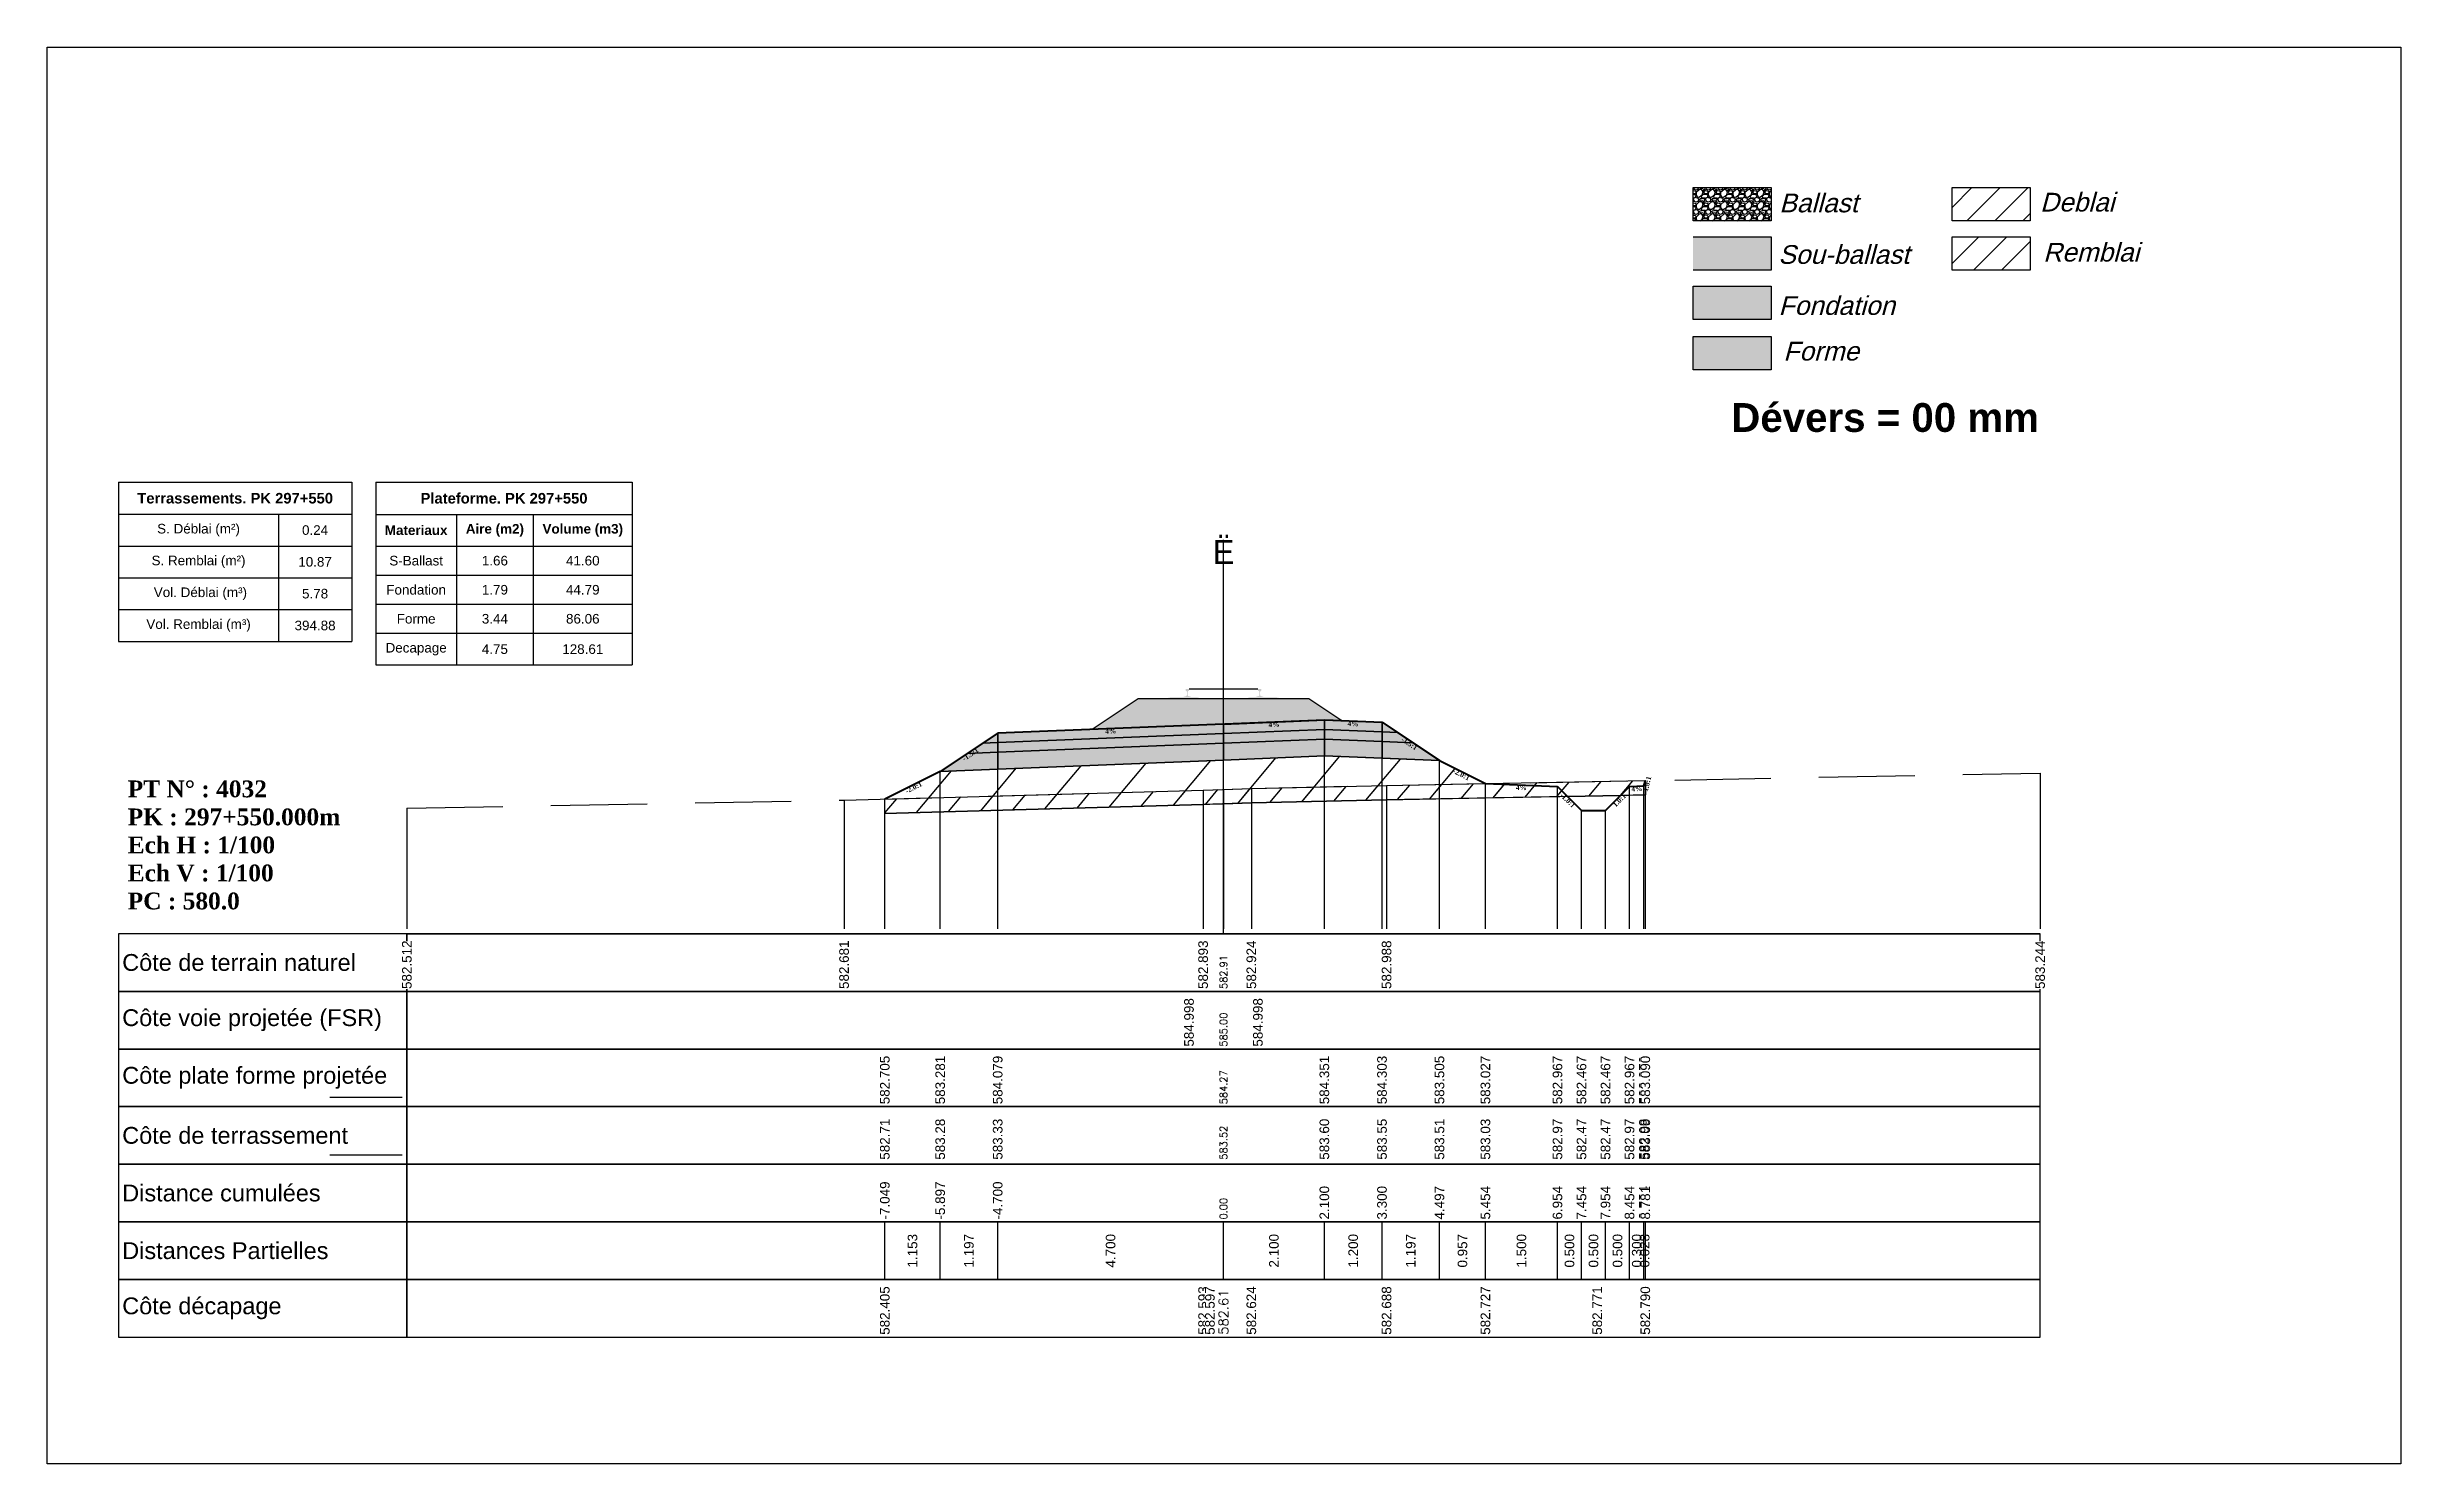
# Model space of a CAD drawing. Header units: millimetres. Extents: x 2762 to 3076, y 916 to 3305.
# Drawn here: x 3026.54 to 3075.54, y 2775.65 to 2805.15 of the extents above; entities that cross this region are included whole.
import ezdxf

# ---------------------------------------------------------------- set-up
doc = ezdxf.new("R2010")
doc.units = ezdxf.units.MM
doc.header["$LTSCALE"] = 2
doc.linetypes.add('CACHE', pattern=[9.525, 6.35, -3.175])
doc.linetypes.add('DASHED', pattern=[0.75, 0.5, -0.25])
for name, color, linetype in [('C-ANNO-TABL', 1, 'Continuous'), ('C-ANNO-TABL-TEXT', 150, 'Continuous'), ('C-ANNO-TABL-TITL', 150, 'Continuous'), ('C-ANNO-TABL-TTBL', 5, 'Continuous'), ('C-ROAD-CORR', 5, 'Continuous'), ('C-ROAD-SCTN', 7, 'Continuous')]:
    doc.layers.add(name, color=color, linetype=linetype)
doc.styles.add('ARIAL', font='arial.ttf')
doc.styles.add('C3D_Etiquette', font='romans.shx')
doc.styles.add('C3D_Profil_Travers', font='romans.shx')
doc.styles.get("Standard").update_dxf_attribs({"font": 'arial.ttf'})

msp = doc.modelspace()

# ---------------------------------------------------------------- texts
at = {"insert": (3061.599, 2797.733), "char_height": 0.6, "attachment_point": 1}
msp.add_mtext_dynamic_manual_height_columns('{\\fArial|b1|i0|c0|p34;Dévers = 00 mm}', width=8.82587, gutter_width=1.25, heights=[0], dxfattribs=at)
at = {"color": 7, "linetype": 'Continuous', "lineweight": -3}
for s, insert, char_height, attachment_point, style in [('{\\fWingdings|b0|i0|c2|p0;Ë}', (3051.03, 2794.384), 0.5, 8, 'C3D_Profil_Travers'), ('{\\fTimes New Roman|b1|i0|c0|p18;PT N° : 4032\\PPK : 297+550.000m\\PEch H : 1/100\\PEch V : 1/100\\PPC : 580.0}', (3028.218, 2787.184), 0.35, 7, 'C3D_Profil_Travers'), ('{\\fArial|b0|i0|c0|p34;Côte de terrain naturel}', (3028.104, 2786.084), 0.35, 4, 'C3D_Etiquette'), ('{\\fArial|b0|i0|c0|p34;Côte plate forme projetée}', (3028.104, 2783.684), 0.35, 4, 'C3D_Etiquette'), ('{\\fArial|b0|i0|c0|p34;Côte de terrassement}', (3028.104, 2782.484), 0.35, 4, 'C3D_Etiquette'), ('{\\fArial|b0|i0|c0|p34;Distance cumulées}', (3028.104, 2781.284), 0.35, 4, 'C3D_Etiquette'), ('{\\fArial|b0|i0|c0|p34;Distances Partielles}', (3028.104, 2780.084), 0.35, 4, 'C3D_Etiquette'), ('{\\fArial|b0|i0|c0|p34;Côte décapage}', (3028.104, 2778.884), 0.35, 4, 'C3D_Etiquette')]:
    msp.add_mtext(s, dxfattribs=dict(at, insert=insert, char_height=char_height, attachment_point=attachment_point, style=style))
at = {"color": 7, "linetype": 'Continuous', "lineweight": -3, "char_height": 0.1, "attachment_point": 2, "style": 'C3D_Etiquette'}
for s, insert, width, rotation in [('{\\fTimes New Roman|b1|i0|c0|p18;4%}', (3052.08, 2791.089), 0.37094, 2.2906), ('{\\fTimes New Roman|b1|i0|c0|p18;4%}', (3053.729, 2791.107), 0.42071, 357.7094), ('{\\fTimes New Roman|b1|i0|c0|p18;4%}', (3048.68, 2790.953), 0.42071, 2.2906), ('{\\fTimes New Roman|b1|i0|c0|p18;-1.5:1}', (3054.926, 2790.685), 0.34598, 326.3099), ('{\\fTimes New Roman|b1|i0|c0|p18;-1.5:1}', (3045.733, 2790.461), 0.34598, 33.6901), ('{\\fTimes New Roman|b1|i0|c0|p18;-2.0:1}', (3056.003, 2790.046), 0.34598, 333.4349), ('{\\fTimes New Roman|b1|i0|c0|p18;-2.0:1}', (3044.558, 2789.773), 0.34598, 26.5651), ('{\\fTimes New Roman|b1|i0|c0|p18;4%}', (3057.233, 2789.777), 0.42071, 357.7094), ('{\\fTimes New Roman|b1|i0|c0|p18;-1.0:1}', (3058.23, 2789.498), 0.34598, 315), ('{\\fTimes New Roman|b1|i0|c0|p18;1.0:1}', (3059.236, 2789.498), 0.29001, 45), ('{\\fTimes New Roman|b1|i0|c0|p18;4%}', (3059.633, 2789.753), 0.37094, 2.2906), ('{\\fTimes New Roman|b1|i0|c0|p18;1.0:1}', (3059.801, 2789.817), 0.29446, 75.9638)]:
    msp.add_mtext(s, dxfattribs=dict(at, insert=insert, width=width, rotation=rotation))
at = {"color": 7, "linetype": 'Continuous', "lineweight": -3, "rotation": 90, "style": 'C3D_Profil_Travers'}
for s, insert, char_height, attachment_point in [('582.91', (3051.03, 2785.534), 0.15, 4), ('585.00', (3051.03, 2784.334), 0.15, 4), ('584.27', (3051.03, 2783.134), 0.15, 4), ('{\\fArial|b0|i0|c0|p34;582.71}', (3043.98, 2781.979), 0.2, 4), ('{\\fArial|b0|i0|c0|p34;583.28}', (3045.133, 2781.979), 0.2, 4), ('{\\fArial|b0|i0|c0|p34;583.33}', (3046.33, 2781.979), 0.2, 4), ('{\\fArial|b0|i0|c0|p34;583.60}', (3053.13, 2781.979), 0.2, 4), ('{\\fArial|b0|i0|c0|p34;583.55}', (3054.33, 2781.979), 0.2, 4), ('{\\fArial|b0|i0|c0|p34;583.51}', (3055.526, 2781.979), 0.2, 4), ('{\\fArial|b0|i0|c0|p34;583.03}', (3056.483, 2781.979), 0.2, 4), ('{\\fArial|b0|i0|c0|p34;582.97}', (3057.983, 2781.979), 0.2, 4), ('{\\fArial|b0|i0|c0|p34;582.47}', (3058.483, 2781.979), 0.2, 4), ('{\\fArial|b0|i0|c0|p34;582.47}', (3058.983, 2781.979), 0.2, 4), ('{\\fArial|b0|i0|c0|p34;582.97}', (3059.483, 2781.979), 0.2, 4), ('{\\fArial|b0|i0|c0|p34;582.98}', (3059.783, 2781.979), 0.2, 4), ('{\\fArial|b0|i0|c0|p34;583.09}', (3059.811, 2781.979), 0.2, 4), ('583.52', (3051.03, 2781.979), 0.15, 4), ('0.00', (3051.03, 2780.734), 0.15, 4), ('{\\fArial|b0|i0|c0|p34;1.153}', (3044.557, 2780.084), 0.2, 5), ('{\\fArial|b0|i0|c0|p34;1.197}', (3045.731, 2780.084), 0.2, 5), ('{\\fArial|b0|i0|c0|p34;4.700}', (3048.68, 2780.084), 0.2, 5), ('{\\fArial|b0|i0|c0|p34;2.100}', (3052.08, 2780.084), 0.2, 5), ('{\\fArial|b0|i0|c0|p34;1.200}', (3053.73, 2780.084), 0.2, 5), ('{\\fArial|b0|i0|c0|p34;1.197}', (3054.928, 2780.084), 0.2, 5), ('{\\fArial|b0|i0|c0|p34;0.957}', (3056.005, 2780.084), 0.2, 5), ('{\\fArial|b0|i0|c0|p34;1.500}', (3057.233, 2780.084), 0.2, 5), ('{\\fArial|b0|i0|c0|p34;0.500}', (3058.233, 2780.084), 0.2, 5), ('{\\fArial|b0|i0|c0|p34;0.500}', (3058.733, 2780.084), 0.2, 5), ('{\\fArial|b0|i0|c0|p34;0.500}', (3059.233, 2780.084), 0.2, 5), ('{\\fArial|b0|i0|c0|p34;0.300}', (3059.633, 2780.084), 0.2, 5), ('{\\fArial|b0|i0|c0|p34;0.028}', (3059.797, 2780.084), 0.2, 5)]:
    msp.add_mtext(s, dxfattribs=dict(at, insert=insert, char_height=char_height, attachment_point=attachment_point))
at = {"color": 7, "linetype": 'Continuous', "lineweight": -3, "insert": (3028.104, 2784.884), "char_height": 0.35, "attachment_point": 4}
msp.add_mtext('{\\fArial|b0|i0|c0|p34;Côte voie projetée (FSR)}', dxfattribs=at)
at = {"layer": 'C-ANNO-TABL-TEXT', "color": 7, "style": 'ARIAL', "oblique": 15}
for s, p in [('Ballast', (3062.599, 2801.705)), ('Deblai', (3068.029, 2801.721)), ('Sou-ballast', (3062.579, 2800.632)), ('Remblai', (3068.093, 2800.679)), ('Fondation', (3062.584, 2799.569)), ('Forme', (3062.684, 2798.619))]:
    msp.add_text(s, height=0.39, dxfattribs=at).set_placement(p)
at = {"layer": 'C-ANNO-TABL-TEXT', "color": 7, "linetype": 'Continuous', "lineweight": -3, "char_height": 0.2, "attachment_point": 5, "style": 'ARIAL'}
for s, insert in [('{\\fArial|b0|i0|c0|p34;\\C7;0.24}', (3032.119, 2795.088)), ('{\\fArial|b0|i0|c0|p34;\\C7;10.87}', (3032.119, 2794.426)), ('{\\fArial|b0|i0|c0|p34;\\C7;S-Ballast}', (3034.223, 2794.451)), ('{\\fArial|b0|i0|c0|p34;\\C7;1.66}', (3035.862, 2794.451)), ('{\\C18;\\c0;41.60}', (3037.692, 2794.451)), ('{\\fArial|b0|i0|c0|p34;\\C7;5.78}', (3032.119, 2793.764)), ('{\\fArial|b0|i0|c0|p34;\\C7;Fondation}', (3034.223, 2793.845)), ('{\\fArial|b0|i0|c0|p34;\\C7;1.79}', (3035.862, 2793.845)), ('{\\C18;\\c0;44.79}', (3037.692, 2793.845)), ('{\\fArial|b0|i0|c0|p34;\\C7;394.88}', (3032.119, 2793.101)), ('{\\fArial|b0|i0|c0|p34;\\C7;Forme}', (3034.223, 2793.241)), ('{\\fArial|b0|i0|c0|p34;\\C7;3.44}', (3035.862, 2793.241)), ('{\\C18;\\c0;86.06}', (3037.692, 2793.241)), ('{\\fArial|b0|i0|c0|p34;\\C7;Decapage}', (3034.223, 2792.609)), ('{\\fArial|b0|i0|c0|p34;\\C7;4.75}', (3035.862, 2792.609)), ('{\\C18;\\c0;128.61}', (3037.692, 2792.609))]:
    msp.add_mtext(s, dxfattribs=dict(at, insert=insert))
at = {"layer": 'C-ANNO-TABL-TITL', "color": 7, "linetype": 'Continuous', "lineweight": -3, "attachment_point": 5, "style": 'ARIAL'}
for s, insert, char_height in [('{\\fArial|b1|i0|c0|p34;\\C7;Terrassements. PK 297+550}', (3030.455, 2795.751), 0.22), ('{\\fArial|b1|i0|c0|p34;\\C18;\\c0;Plateforme. PK 297+550}', (3036.052, 2795.75), 0.22), ('{\\fArial|b0|i0|c0|p34;\\C7;S. Déblai (m²) }', (3029.693, 2795.088), 0.2), ('{\\fArial|b1|i0|c0|p34;\\C7;Materiaux   }', (3034.223, 2795.085), 0.2), ('{\\fArial|b1|i0|c0|p34;\\C7;Aire (m2)}', (3035.862, 2795.085), 0.2), ('{\\fArial|b1|i0|c0|p34;\\C7;Volume (m3)}', (3037.692, 2795.085), 0.2), ('{\\fArial|b0|i0|c0|p34;\\C7;S. Remblai (m²) }', (3029.693, 2794.426), 0.2), ('{\\fArial|b0|i0|c0|p34;\\C7; Vol. Déblai (m³) }', (3029.693, 2793.764), 0.2), ('{\\fArial|b0|i0|c0|p34;\\C7;Vol. Remblai (m³)}', (3029.693, 2793.101), 0.2)]:
    msp.add_mtext(s, dxfattribs=dict(at, insert=insert, char_height=char_height))

# ---------------------------------------------------------------- hatches: boundary and pattern name
h = msp.add_hatch(color=11)
h.dxf.hatch_style = 1
h.paths.add_polyline_path([(3062.431, 2801.191), (3060.805, 2801.191), (3060.805, 2800.499), (3062.431, 2800.499)])
h = msp.add_hatch(color=30)
h.dxf.hatch_style = 1
h.paths.add_polyline_path([(3062.431, 2800.164), (3060.805, 2800.164), (3060.805, 2799.472), (3062.431, 2799.472)])
h = msp.add_hatch(color=83)
h.dxf.hatch_style = 1
h.paths.add_polyline_path([(3062.431, 2799.118), (3060.805, 2799.118), (3060.805, 2798.426), (3062.431, 2798.426)])
at = {"linetype": 'Continuous', "lineweight": -3}
h = msp.add_hatch(dxfattribs=at)
h.set_pattern_fill('GRAVEL', color=252, scale=0.009, style=0)
h.set_pattern_definition([(228.0128, (3048.461781, 2791.170387), (-1.8288, -2.0574), [0.030755, -3.0447435]), (184.96974, (3048.441207, 2791.147527), (2.743199999, 0.228600013), [0.0527764, -5.2248644]), (132.51045, (3048.388629, 2791.142955), (2.286, -2.5146), [0.0372133, -3.684125]), (267.2737, (3048.299475, 2791.085805), (0.2286, 4.572), [0.0480604, -4.7579794]), (292.83365, (3048.297189, 2791.037799), (-1.143, 2.7432), [0.047127, -4.6655827]), (357.2737, (3048.315477, 2790.994365), (-4.572, 0.2286), [0.0480604, -4.7579794]), (37.69424, (3048.363483, 2790.992079), (-2.9718, -2.286), [0.0635574, -6.2921804]), (72.25533, (3048.413775, 2791.030941), (1.6002, 5.0292), [0.0600048, -5.940473]), (121.42957, (3048.432063, 2791.088091), (-1.8288, 2.9718), [0.048223, -4.774099]), (175.23636, (3048.406917, 2791.12924), (2.5146, -0.2286), [0.055054, -2.697654]), (222.39744, (3048.352053, 2791.133811), (-2.7432, -2.5146), [0.071197, -7.0485095]), (138.81407, (3048.52579, 2791.08352), (-1.6002, 1.3716), [0.0243004, -2.405751]), (171.46923, (3048.507501, 2791.099521), (2.9718, -0.4572), [0.0462314, -4.5769175]), (225, (3048.46178, 2791.10638), (-3e-17, -0.2286), [0.032329, -0.29096]), (203.1986, (3048.44578, 2791.13381), (1.143, 0.4572), [0.01741, -1.723556]), (291.8014, (3048.429777, 2791.126953), (-0.2286, 0.6858), [0.024621, -1.206428]), (30.9638, (3048.43892, 2791.104093), (0.6858, 0.4572), [0.039989, -1.292967]), (161.565, (3048.47321, 2791.12467), (0.4572, -0.2286), [0.028916, -0.693981]), (16.38954, (3048.297189, 2791.126953), (2.286, 0.6858), [0.040508, -4.0102944]), (70.34618, (3048.336051, 2791.138383), (-0.9144, -2.5146), [0.033984, -3.3643994]), (293.1986, (3048.47321, 2791.170387), (-0.4572, 1.143), [0.034819, -1.7061465]), (343.61046, (3048.486927, 2791.138383), (-2.286, 0.6858), [0.040508, -4.0102944]), (339.44395, (3048.29719, 2790.98522), (-1.143, 0.4572), [0.039063, -1.914096]), (294.77514, (3048.333765, 2790.971505), (-1.143, 2.5146), [0.0327305, -3.2403234]), (66.8014, (3048.475497, 2790.941787), (0.4572, 1.143), [0.034819, -1.7061465]), (17.35402, (3048.489213, 2790.973791), (-2.9718, -0.9144), [0.0383204, -3.793714]), (69.44395, (3048.363483, 2790.941787), (-0.4572, -1.143), [0.0195316, -1.933628]), (101.3099, (3048.46178, 2790.941787), (-0.2286, 0.9144), [0.011656, -1.1539795]), (165.9638, (3048.459495, 2790.95322), (0.6858, -0.2286), [0.047127, -0.895415]), (186.009, (3048.413775, 2790.964647), (2.286, 0.2286), [0.043674, -4.323723]), (303.69, (3048.43892, 2791.08352), (-0.2286, 0.4572), [0.032969, -0.79126]), (353.15723, (3048.457209, 2791.056087), (3.8862, -0.4572), [0.05756, -5.698441]), (60.9454, (3048.51436, 2791.04923), (-0.9144, -1.6002), [0.023536, -2.330045]), (90, (3048.5258, 2791.0698), (-0.2286, 0.2286), [0.013716, -0.214884]), (120.25644, (3048.409203, 2790.971505), (0.9144, -1.6002), [0.031758, -3.1440547]), (48.0128, (3048.393201, 2790.998937), (1.8288, 2.0574), [0.06151, -3.0139886]), (0, (3048.43435, 2791.04466), (0.2286, 0.2286), [0.059436, -0.169164]), (325.30485, (3048.493785, 2791.044657), (2.286, -1.6002), [0.036145, -3.5783385]), (254.0546, (3048.523503, 2791.024083), (-0.2286, -0.9144), [0.033285, -1.6309485]), (207.64598, (3048.514359, 2790.992079), (-4.3434, -2.286), [0.054193, -5.365122]), (175.42608, (3048.466353, 2790.966933), (-2.9718, 0.2286), [0.0573327, -5.675926])])
h.paths.add_polyline_path([(3048.297, 2790.942), (3049.255, 2791.58), (3052.805, 2791.58), (3053.494, 2791.121), (3053.13, 2791.135)])
msp.add_hatch(color=254, dxfattribs=at).paths.add_polyline_path([(3049.812, 2791.399), (3049.812, 2791.584), (3049.927, 2791.605), (3050.275, 2791.605), (3050.275, 2791.61), (3050.201, 2791.61), (3050.201, 2791.62), (3050.202, 2791.621), (3050.204, 2791.622), (3050.205, 2791.622), (3050.225, 2791.624), (3050.228, 2791.624), (3050.231, 2791.625), (3050.259, 2791.636), (3050.262, 2791.637), (3050.263, 2791.638), (3050.264, 2791.64), (3050.265, 2791.644), (3050.266, 2791.651), (3050.267, 2791.66), (3050.268, 2791.67), (3050.268, 2791.694), (3050.267, 2791.71), (3050.267, 2791.717), (3050.266, 2791.723), (3050.265, 2791.727), (3050.265, 2791.729), (3050.264, 2791.732), (3050.263, 2791.734), (3050.262, 2791.735), (3050.261, 2791.737), (3050.26, 2791.738), (3050.244, 2791.743), (3050.242, 2791.745), (3050.241, 2791.746), (3050.24, 2791.747), (3050.24, 2791.75), (3050.24, 2791.768), (3050.241, 2791.772), (3050.242, 2791.774), (3050.244, 2791.777), (3050.246, 2791.778), (3050.249, 2791.78), (3050.25, 2791.78), (3050.254, 2791.781), (3050.258, 2791.781), (3050.261, 2791.782), (3050.265, 2791.782), (3050.27, 2791.782), (3050.273, 2791.782), (3050.276, 2791.782), (3050.28, 2791.782), (3050.283, 2791.782), (3050.287, 2791.782), (3050.292, 2791.782), (3050.295, 2791.781), (3050.299, 2791.781), (3050.303, 2791.78), (3050.304, 2791.78), (3050.306, 2791.778), (3050.309, 2791.777), (3050.311, 2791.774), (3050.312, 2791.772), (3050.312, 2791.768), (3050.312, 2791.75), (3050.312, 2791.747), (3050.312, 2791.746), (3050.311, 2791.745), (3050.309, 2791.743), (3050.293, 2791.738), (3050.292, 2791.737), (3050.29, 2791.735), (3050.289, 2791.734), (3050.289, 2791.732), (3050.288, 2791.729), (3050.287, 2791.727), (3050.287, 2791.723), (3050.286, 2791.717), (3050.285, 2791.71), (3050.285, 2791.694), (3050.285, 2791.67), (3050.286, 2791.66), (3050.287, 2791.651), (3050.288, 2791.644), (3050.289, 2791.64), (3050.29, 2791.638), (3050.291, 2791.637), (3050.293, 2791.636), (3050.322, 2791.625), (3050.325, 2791.624), (3050.328, 2791.624), (3050.348, 2791.622), (3050.349, 2791.622), (3050.35, 2791.621), (3050.351, 2791.62), (3050.351, 2791.61), (3050.277, 2791.61), (3050.277, 2791.605), (3050.481, 2791.605), (3050.613, 2791.574), (3051.447, 2791.574), (3051.578, 2791.605), (3051.782, 2791.605), (3051.782, 2791.61), (3051.708, 2791.61), (3051.708, 2791.62), (3051.709, 2791.621), (3051.711, 2791.622), (3051.712, 2791.622), (3051.732, 2791.624), (3051.735, 2791.624), (3051.738, 2791.625), (3051.766, 2791.636), (3051.769, 2791.637), (3051.77, 2791.638), (3051.771, 2791.64), (3051.772, 2791.644), (3051.773, 2791.651), (3051.774, 2791.66), (3051.775, 2791.67), (3051.775, 2791.694), (3051.774, 2791.71), (3051.774, 2791.717), (3051.773, 2791.723), (3051.772, 2791.727), (3051.772, 2791.729), (3051.771, 2791.732), (3051.77, 2791.734), (3051.769, 2791.735), (3051.768, 2791.737), (3051.767, 2791.738), (3051.751, 2791.743), (3051.749, 2791.745), (3051.748, 2791.746), (3051.747, 2791.747), (3051.747, 2791.75), (3051.747, 2791.768), (3051.748, 2791.772), (3051.749, 2791.774), (3051.751, 2791.777), (3051.753, 2791.778), (3051.756, 2791.78), (3051.757, 2791.78), (3051.761, 2791.781), (3051.765, 2791.781), (3051.768, 2791.782), (3051.772, 2791.782), (3051.777, 2791.782), (3051.78, 2791.782), (3051.783, 2791.782), (3051.787, 2791.782), (3051.79, 2791.782), (3051.794, 2791.782), (3051.799, 2791.782), (3051.802, 2791.781), (3051.806, 2791.781), (3051.81, 2791.78), (3051.811, 2791.78), (3051.813, 2791.778), (3051.816, 2791.777), (3051.818, 2791.774), (3051.819, 2791.772), (3051.819, 2791.768), (3051.819, 2791.75), (3051.819, 2791.747), (3051.819, 2791.746), (3051.818, 2791.745), (3051.816, 2791.743), (3051.8, 2791.738), (3051.799, 2791.737), (3051.797, 2791.735), (3051.796, 2791.734), (3051.796, 2791.732), (3051.795, 2791.729), (3051.794, 2791.727), (3051.794, 2791.723), (3051.793, 2791.717), (3051.792, 2791.71), (3051.792, 2791.694), (3051.792, 2791.67), (3051.793, 2791.66), (3051.794, 2791.651), (3051.795, 2791.644), (3051.796, 2791.64), (3051.797, 2791.638), (3051.798, 2791.637), (3051.8, 2791.636), (3051.829, 2791.625), (3051.832, 2791.624), (3051.835, 2791.624), (3051.855, 2791.622), (3051.856, 2791.622), (3051.857, 2791.621), (3051.858, 2791.62), (3051.858, 2791.61), (3051.784, 2791.61), (3051.784, 2791.605), (3052.132, 2791.605), (3052.247, 2791.584), (3052.247, 2791.399)])
h = msp.add_hatch(color=11, dxfattribs=at)
h.paths.add_polyline_path([(3054.33, 2790.887), (3054.33, 2791.087), (3054.649, 2790.874)])
h.paths.add_polyline_path([(3053.13, 2790.935), (3053.13, 2791.135), (3054.33, 2791.087), (3054.33, 2790.887)])
h.paths.add_polyline_path([(3051.03, 2790.851), (3051.03, 2791.051), (3053.13, 2791.135), (3053.13, 2790.935)])
h.paths.add_polyline_path([(3046.33, 2790.663), (3046.33, 2790.863), (3051.03, 2791.051), (3051.03, 2790.851)])
h.paths.add_polyline_path([(3046.01, 2790.65), (3046.33, 2790.863), (3046.33, 2790.663)])
h = msp.add_hatch(color=83, dxfattribs=at)
h.paths.add_polyline_path([(3054.33, 2790.337), (3054.33, 2790.687), (3054.968, 2790.662), (3055.526, 2790.289)])
h.paths.add_polyline_path([(3053.13, 2790.385), (3053.13, 2790.735), (3054.33, 2790.687), (3054.33, 2790.337)])
h.paths.add_polyline_path([(3051.03, 2790.301), (3051.03, 2790.651), (3053.13, 2790.735), (3053.13, 2790.385)])
h.paths.add_polyline_path([(3046.33, 2790.113), (3046.33, 2790.463), (3051.03, 2790.651), (3051.03, 2790.301)])
h.paths.add_polyline_path([(3045.133, 2790.065), (3045.691, 2790.438), (3046.33, 2790.463), (3046.33, 2790.113)])
h = msp.add_hatch(color=30, dxfattribs=at)
h.paths.add_polyline_path([(3054.33, 2790.687), (3054.33, 2790.887), (3054.649, 2790.874), (3054.968, 2790.662)])
h.paths.add_polyline_path([(3053.13, 2790.735), (3053.13, 2790.935), (3054.33, 2790.887), (3054.33, 2790.687)])
h.paths.add_polyline_path([(3051.03, 2790.651), (3051.03, 2790.851), (3053.13, 2790.935), (3053.13, 2790.735)])
h.paths.add_polyline_path([(3046.33, 2790.463), (3046.33, 2790.663), (3051.03, 2790.851), (3051.03, 2790.651)])
h.paths.add_polyline_path([(3045.691, 2790.438), (3046.01, 2790.65), (3046.33, 2790.663), (3046.33, 2790.463)])
h = msp.add_hatch(dxfattribs=at)
h.set_pattern_fill('_U', color=3, angle=50, style=0, pattern_type=0)
h.set_pattern_definition([(50, (3059.2962, 2789.5637), (-0.766044, 0.64279), [])])
h.paths.add_polyline_path([(3059.296, 2789.564), (3059.483, 2789.751), (3059.783, 2789.763), (3059.811, 2789.873), (3059.811, 2789.573)])
h.paths.add_polyline_path([(3043.98, 2789.189), (3043.98, 2789.489), (3045.133, 2790.065), (3053.13, 2790.385), (3055.526, 2790.289), (3056.483, 2789.811), (3057.983, 2789.751), (3058.191, 2789.543), (3054.425, 2789.472), (3051.61, 2789.408), (3050.606, 2789.376)])
h = msp.add_hatch(dxfattribs=at)
h.set_pattern_fill('_U', color=150, scale=0.5, angle=50, style=0, pattern_type=0)
h.set_pattern_definition([(50, (3059.2962, 2789.56375), (-0.383022, 0.321394), [])])
h.paths.add_polyline_path([(3059.296, 2789.564), (3059.483, 2789.751), (3059.783, 2789.763), (3059.811, 2789.873), (3059.811, 2789.573)])
h.paths.add_polyline_path([(3056.483, 2789.811), (3059.811, 2789.873), (3059.783, 2789.763), (3059.483, 2789.751), (3059.296, 2789.564), (3058.191, 2789.543), (3057.983, 2789.751)])
h.paths.add_polyline_path([(3043.98, 2789.189), (3043.98, 2789.489), (3050.606, 2789.676), (3051.61, 2789.708), (3054.425, 2789.772), (3056.483, 2789.811), (3057.983, 2789.751), (3058.191, 2789.543), (3054.425, 2789.472), (3051.61, 2789.408), (3050.606, 2789.376)])

# ---------------------------------------------------------------- linework, layer by layer
for p, q in [((3060.805, 2802.219), (3062.431, 2802.219)), ((3060.805, 2802.219), (3062.431, 2802.219)), ((3060.805, 2801.527), (3060.805, 2802.219)), ((3062.431, 2802.219), (3062.431, 2801.527)), ((3062.431, 2802.219), (3062.431, 2801.527)), ((3066.198, 2802.219), (3067.824, 2802.219)), ((3066.198, 2801.527), (3066.198, 2802.219)), ((3067.824, 2802.219), (3067.824, 2801.527)), ((3062.431, 2801.527), (3060.805, 2801.527)), ((3062.431, 2801.527), (3060.805, 2801.527)), ((3067.824, 2801.527), (3066.198, 2801.527)), ((3060.805, 2801.191), (3062.431, 2801.191)), ((3062.431, 2801.191), (3062.431, 2800.499)), ((3066.198, 2801.191), (3067.824, 2801.191)), ((3066.198, 2800.499), (3066.198, 2801.191)), ((3067.824, 2801.191), (3067.824, 2800.499)), ((3062.431, 2800.499), (3060.805, 2800.499)), ((3067.824, 2800.499), (3066.198, 2800.499)), ((3060.805, 2800.164), (3062.431, 2800.164)), ((3060.805, 2799.472), (3060.805, 2800.164)), ((3062.431, 2800.164), (3062.431, 2799.472)), ((3062.431, 2799.472), (3060.805, 2799.472)), ((3060.805, 2799.118), (3062.431, 2799.118)), ((3060.805, 2798.426), (3060.805, 2799.118)), ((3062.431, 2799.118), (3062.431, 2798.426)), ((3062.431, 2798.426), (3060.805, 2798.426))]:
    msp.add_line(p, q)
at = {"linetype": 'Continuous'}
for p, q in [((3060.808, 2802.172), (3060.805, 2802.173)), ((3060.805, 2802.17), (3060.808, 2802.172)), ((3060.845, 2802.144), (3060.805, 2802.15)), ((3060.805, 2802.104), (3060.855, 2802.098)), ((3060.805, 2802.083), (3060.831, 2802.083)), ((3060.857, 2802.019), (3060.805, 2801.992)), ((3060.808, 2801.918), (3060.805, 2801.919)), ((3060.805, 2801.916), (3060.808, 2801.918)), ((3060.845, 2801.89), (3060.805, 2801.896)), ((3060.805, 2801.85), (3060.855, 2801.844)), ((3060.805, 2801.829), (3060.831, 2801.829)), ((3060.809, 2801.969), (3060.824, 2801.934)), ((3060.81, 2801.969), (3060.826, 2802.005)), ((3060.811, 2802.219), (3060.824, 2802.188)), ((3060.823, 2802.188), (3060.866, 2802.175)), ((3060.823, 2801.934), (3060.866, 2801.921)), ((3060.826, 2802.005), (3060.867, 2802.018)), ((3060.83, 2802.086), (3060.864, 2802.063)), ((3060.83, 2801.832), (3060.864, 2801.809)), ((3060.868, 2802.128), (3060.847, 2802.145)), ((3060.868, 2801.874), (3060.847, 2801.891)), ((3060.854, 2802.088), (3060.867, 2802.111)), ((3060.864, 2802.061), (3060.854, 2802.025)), ((3060.854, 2801.834), (3060.867, 2801.857)), ((3060.866, 2802.175), (3060.91, 2802.188)), ((3060.866, 2802.016), (3060.907, 2802.001)), ((3060.866, 2801.921), (3060.91, 2801.934)), ((3060.869, 2802.129), (3060.867, 2802.076)), ((3060.867, 2802.111), (3060.867, 2802.127)), ((3060.867, 2802.076), (3060.887, 2802.028)), ((3060.869, 2801.875), (3060.867, 2801.822)), ((3060.867, 2801.857), (3060.867, 2801.873)), ((3060.867, 2801.822), (3060.887, 2801.774)), ((3060.934, 2802.175), (3060.875, 2802.122)), ((3060.934, 2801.921), (3060.875, 2801.868)), ((3060.887, 2802.025), (3060.94, 2802.022)), ((3060.906, 2802.003), (3060.921, 2801.97)), ((3060.91, 2802.187), (3060.921, 2802.219)), ((3060.91, 2801.933), (3060.923, 2801.969)), ((3060.987, 2802.175), (3060.926, 2802.18)), ((3060.987, 2801.921), (3060.926, 2801.926)), ((3060.967, 2801.939), (3060.939, 2801.969)), ((3060.94, 2802.025), (3060.996, 2802.068)), ((3060.94, 2801.969), (3060.948, 2801.989)), ((3060.967, 2802.193), (3060.943, 2802.219)), ((3060.996, 2801.989), (3060.948, 2801.984)), ((3061.01, 2802.199), (3060.952, 2802.194)), ((3061.01, 2801.945), (3060.952, 2801.94)), ((3060.974, 2802.033), (3061.019, 2802.083)), ((3060.974, 2801.779), (3061.019, 2801.829)), ((3060.993, 2802.003), (3060.975, 2802.034)), ((3061.014, 2802.131), (3060.986, 2802.176)), ((3061.014, 2801.877), (3060.986, 2801.922)), ((3061.055, 2801.999), (3060.991, 2802.004)), ((3060.996, 2802.068), (3061.016, 2802.132)), ((3061.047, 2801.982), (3060.996, 2801.994)), ((3060.996, 2801.814), (3061.016, 2801.878)), ((3061.013, 2802.175), (3061.023, 2802.15)), ((3061.013, 2801.921), (3061.023, 2801.896)), ((3061.032, 2802.183), (3061.014, 2802.176)), ((3061.032, 2801.929), (3061.014, 2801.922)), ((3061.019, 2802.083), (3061.085, 2802.083)), ((3061.019, 2801.829), (3061.085, 2801.829)), ((3061.024, 2802.149), (3061.062, 2802.172)), ((3061.049, 2802.152), (3061.024, 2802.127)), ((3061.024, 2802.127), (3061.044, 2802.096)), ((3061.024, 2801.895), (3061.062, 2801.918)), ((3061.049, 2801.898), (3061.024, 2801.873)), ((3061.024, 2801.873), (3061.044, 2801.842)), ((3061.044, 2802.219), (3061.026, 2802.198)), ((3061.044, 2802.219), (3061.026, 2802.198)), ((3061.049, 2801.97), (3061.026, 2801.944)), ((3061.062, 2802.172), (3061.031, 2802.182)), ((3061.062, 2801.918), (3061.031, 2801.928)), ((3061.045, 2802.106), (3061.109, 2802.098)), ((3061.045, 2801.852), (3061.109, 2801.844)), ((3061.049, 2801.969), (3061.047, 2801.982)), ((3061.099, 2802.144), (3061.049, 2802.151)), ((3061.099, 2802.144), (3061.049, 2802.151)), ((3061.099, 2801.89), (3061.049, 2801.897)), ((3061.111, 2802.019), (3061.058, 2801.991)), ((3061.063, 2801.969), (3061.078, 2801.934)), ((3061.064, 2801.969), (3061.08, 2802.005)), ((3061.065, 2802.219), (3061.078, 2802.188)), ((3061.065, 2802.219), (3061.078, 2802.188)), ((3061.077, 2802.188), (3061.12, 2802.175)), ((3061.077, 2802.188), (3061.12, 2802.175)), ((3061.077, 2801.934), (3061.12, 2801.921)), ((3061.08, 2802.005), (3061.121, 2802.018)), ((3061.084, 2802.086), (3061.118, 2802.063)), ((3061.084, 2801.832), (3061.118, 2801.809)), ((3061.122, 2802.128), (3061.101, 2802.145)), ((3061.122, 2802.128), (3061.101, 2802.145)), ((3061.122, 2801.874), (3061.101, 2801.891)), ((3061.108, 2802.088), (3061.121, 2802.111)), ((3061.118, 2802.061), (3061.108, 2802.025)), ((3061.108, 2801.834), (3061.121, 2801.857)), ((3061.12, 2802.175), (3061.164, 2802.188)), ((3061.12, 2802.175), (3061.164, 2802.188)), ((3061.12, 2802.016), (3061.161, 2802.001)), ((3061.12, 2801.921), (3061.164, 2801.934)), ((3061.123, 2802.129), (3061.121, 2802.076)), ((3061.123, 2802.129), (3061.121, 2802.076)), ((3061.121, 2802.111), (3061.121, 2802.127)), ((3061.121, 2802.111), (3061.121, 2802.127)), ((3061.121, 2802.076), (3061.141, 2802.028)), ((3061.123, 2801.875), (3061.121, 2801.822)), ((3061.121, 2801.857), (3061.121, 2801.873)), ((3061.121, 2801.822), (3061.141, 2801.774)), ((3061.188, 2802.175), (3061.129, 2802.122)), ((3061.188, 2802.175), (3061.129, 2802.122)), ((3061.188, 2801.921), (3061.129, 2801.868)), ((3061.141, 2802.025), (3061.194, 2802.022)), ((3061.16, 2802.003), (3061.175, 2801.97)), ((3061.164, 2802.187), (3061.175, 2802.219)), ((3061.164, 2802.187), (3061.175, 2802.219)), ((3061.164, 2801.933), (3061.177, 2801.969)), ((3061.241, 2802.175), (3061.18, 2802.18)), ((3061.241, 2802.175), (3061.18, 2802.18)), ((3061.241, 2801.921), (3061.18, 2801.926)), ((3061.221, 2801.939), (3061.193, 2801.969)), ((3061.194, 2802.025), (3061.25, 2802.068)), ((3061.194, 2802.025), (3061.25, 2802.068)), ((3061.194, 2801.969), (3061.202, 2801.989)), ((3061.221, 2802.193), (3061.197, 2802.219)), ((3061.221, 2802.193), (3061.197, 2802.219)), ((3061.25, 2801.989), (3061.202, 2801.984)), ((3061.264, 2802.199), (3061.206, 2802.194)), ((3061.264, 2802.199), (3061.206, 2802.194)), ((3061.264, 2801.945), (3061.206, 2801.94)), ((3061.228, 2802.033), (3061.273, 2802.083)), ((3061.228, 2802.033), (3061.273, 2802.083)), ((3061.228, 2801.779), (3061.273, 2801.829)), ((3061.247, 2802.003), (3061.229, 2802.034)), ((3061.247, 2802.003), (3061.229, 2802.034)), ((3061.268, 2802.131), (3061.24, 2802.176)), ((3061.268, 2802.131), (3061.24, 2802.176)), ((3061.268, 2801.877), (3061.24, 2801.922)), ((3061.309, 2801.999), (3061.245, 2802.004)), ((3061.309, 2801.999), (3061.245, 2802.004)), ((3061.25, 2802.068), (3061.27, 2802.132)), ((3061.25, 2802.068), (3061.27, 2802.132)), ((3061.301, 2801.982), (3061.25, 2801.994)), ((3061.301, 2801.982), (3061.25, 2801.994)), ((3061.25, 2801.814), (3061.27, 2801.878)), ((3061.267, 2802.175), (3061.277, 2802.15)), ((3061.267, 2802.175), (3061.277, 2802.15)), ((3061.267, 2801.921), (3061.277, 2801.896)), ((3061.286, 2802.183), (3061.268, 2802.176)), ((3061.286, 2802.183), (3061.268, 2802.176)), ((3061.286, 2801.929), (3061.268, 2801.922)), ((3061.273, 2802.083), (3061.339, 2802.083)), ((3061.273, 2802.083), (3061.339, 2802.083)), ((3061.273, 2801.829), (3061.339, 2801.829)), ((3061.278, 2802.149), (3061.316, 2802.172)), ((3061.278, 2802.149), (3061.316, 2802.172)), ((3061.303, 2802.152), (3061.278, 2802.127)), ((3061.303, 2802.152), (3061.278, 2802.127)), ((3061.278, 2802.127), (3061.298, 2802.096)), ((3061.278, 2802.127), (3061.298, 2802.096)), ((3061.278, 2801.895), (3061.316, 2801.918)), ((3061.303, 2801.898), (3061.278, 2801.873)), ((3061.278, 2801.873), (3061.298, 2801.842)), ((3061.298, 2802.219), (3061.28, 2802.198)), ((3061.298, 2802.219), (3061.28, 2802.198)), ((3061.303, 2801.97), (3061.28, 2801.944)), ((3061.303, 2801.97), (3061.28, 2801.944)), ((3061.316, 2802.172), (3061.285, 2802.182)), ((3061.316, 2802.172), (3061.285, 2802.182)), ((3061.316, 2801.918), (3061.285, 2801.928)), ((3061.299, 2802.106), (3061.363, 2802.098)), ((3061.299, 2802.106), (3061.363, 2802.098)), ((3061.299, 2801.852), (3061.363, 2801.844)), ((3061.303, 2801.969), (3061.301, 2801.982)), ((3061.303, 2801.969), (3061.301, 2801.982)), ((3061.353, 2802.144), (3061.303, 2802.151)), ((3061.353, 2802.144), (3061.303, 2802.151)), ((3061.353, 2801.89), (3061.303, 2801.897)), ((3061.365, 2802.019), (3061.312, 2801.991)), ((3061.365, 2802.019), (3061.312, 2801.991)), ((3061.317, 2801.969), (3061.332, 2801.934)), ((3061.317, 2801.969), (3061.332, 2801.934)), ((3061.318, 2801.969), (3061.334, 2802.005)), ((3061.318, 2801.969), (3061.334, 2802.005)), ((3061.319, 2802.219), (3061.332, 2802.188)), ((3061.319, 2802.219), (3061.332, 2802.188)), ((3061.331, 2802.188), (3061.374, 2802.175)), ((3061.331, 2802.188), (3061.374, 2802.175)), ((3061.331, 2801.934), (3061.374, 2801.921)), ((3061.331, 2801.934), (3061.374, 2801.921)), ((3061.334, 2802.005), (3061.375, 2802.018)), ((3061.334, 2802.005), (3061.375, 2802.018)), ((3061.338, 2802.086), (3061.372, 2802.063)), ((3061.338, 2802.086), (3061.372, 2802.063)), ((3061.338, 2801.832), (3061.372, 2801.809)), ((3061.376, 2802.128), (3061.355, 2802.145)), ((3061.376, 2802.128), (3061.355, 2802.145)), ((3061.376, 2801.874), (3061.355, 2801.891)), ((3061.362, 2802.088), (3061.375, 2802.111)), ((3061.362, 2802.088), (3061.375, 2802.111)), ((3061.372, 2802.061), (3061.362, 2802.025)), ((3061.372, 2802.061), (3061.362, 2802.025)), ((3061.362, 2801.834), (3061.375, 2801.857)), ((3061.374, 2802.175), (3061.418, 2802.188)), ((3061.374, 2802.175), (3061.418, 2802.188)), ((3061.374, 2802.016), (3061.415, 2802.001)), ((3061.374, 2802.016), (3061.415, 2802.001)), ((3061.374, 2801.921), (3061.418, 2801.934)), ((3061.374, 2801.921), (3061.418, 2801.934)), ((3061.377, 2802.129), (3061.375, 2802.076)), ((3061.377, 2802.129), (3061.375, 2802.076)), ((3061.375, 2802.111), (3061.375, 2802.127)), ((3061.375, 2802.111), (3061.375, 2802.127)), ((3061.375, 2802.076), (3061.395, 2802.028)), ((3061.375, 2802.076), (3061.395, 2802.028)), ((3061.377, 2801.875), (3061.375, 2801.822)), ((3061.375, 2801.857), (3061.375, 2801.873)), ((3061.375, 2801.822), (3061.395, 2801.774)), ((3061.442, 2802.175), (3061.383, 2802.122)), ((3061.442, 2802.175), (3061.383, 2802.122)), ((3061.442, 2801.921), (3061.383, 2801.868)), ((3061.442, 2801.921), (3061.383, 2801.868)), ((3061.395, 2802.025), (3061.448, 2802.022)), ((3061.395, 2802.025), (3061.448, 2802.022)), ((3061.414, 2802.003), (3061.429, 2801.97)), ((3061.414, 2802.003), (3061.429, 2801.97)), ((3061.418, 2802.187), (3061.429, 2802.219)), ((3061.418, 2802.187), (3061.429, 2802.219)), ((3061.418, 2801.933), (3061.431, 2801.969)), ((3061.418, 2801.933), (3061.431, 2801.969)), ((3061.495, 2802.175), (3061.434, 2802.18)), ((3061.495, 2802.175), (3061.434, 2802.18)), ((3061.495, 2801.921), (3061.434, 2801.926)), ((3061.495, 2801.921), (3061.434, 2801.926)), ((3061.475, 2801.939), (3061.447, 2801.969)), ((3061.475, 2801.939), (3061.447, 2801.969)), ((3061.448, 2802.025), (3061.504, 2802.068)), ((3061.448, 2802.025), (3061.504, 2802.068)), ((3061.448, 2801.969), (3061.456, 2801.989)), ((3061.448, 2801.969), (3061.456, 2801.989)), ((3061.475, 2802.193), (3061.451, 2802.219)), ((3061.475, 2802.193), (3061.451, 2802.219)), ((3061.504, 2801.989), (3061.456, 2801.984)), ((3061.504, 2801.989), (3061.456, 2801.984)), ((3061.518, 2802.199), (3061.46, 2802.194)), ((3061.518, 2802.199), (3061.46, 2802.194)), ((3061.518, 2801.945), (3061.46, 2801.94)), ((3061.518, 2801.945), (3061.46, 2801.94)), ((3061.482, 2802.033), (3061.527, 2802.083)), ((3061.482, 2802.033), (3061.527, 2802.083)), ((3061.482, 2801.779), (3061.527, 2801.829)), ((3061.482, 2801.779), (3061.527, 2801.829)), ((3061.501, 2802.003), (3061.483, 2802.034)), ((3061.501, 2802.003), (3061.483, 2802.034)), ((3061.522, 2802.131), (3061.494, 2802.176)), ((3061.522, 2802.131), (3061.494, 2802.176)), ((3061.522, 2801.877), (3061.494, 2801.922)), ((3061.522, 2801.877), (3061.494, 2801.922)), ((3061.563, 2801.999), (3061.499, 2802.004)), ((3061.563, 2801.999), (3061.499, 2802.004)), ((3061.504, 2802.068), (3061.524, 2802.132)), ((3061.504, 2802.068), (3061.524, 2802.132)), ((3061.555, 2801.982), (3061.504, 2801.994)), ((3061.555, 2801.982), (3061.504, 2801.994)), ((3061.504, 2801.814), (3061.524, 2801.878)), ((3061.504, 2801.814), (3061.524, 2801.878)), ((3061.521, 2802.175), (3061.531, 2802.15)), ((3061.521, 2802.175), (3061.531, 2802.15)), ((3061.521, 2801.921), (3061.531, 2801.896)), ((3061.521, 2801.921), (3061.531, 2801.896)), ((3061.54, 2802.183), (3061.522, 2802.176)), ((3061.54, 2802.183), (3061.522, 2802.176)), ((3061.54, 2801.929), (3061.522, 2801.922)), ((3061.54, 2801.929), (3061.522, 2801.922)), ((3061.527, 2802.083), (3061.593, 2802.083)), ((3061.527, 2802.083), (3061.593, 2802.083)), ((3061.527, 2801.829), (3061.593, 2801.829)), ((3061.527, 2801.829), (3061.593, 2801.829)), ((3061.532, 2802.149), (3061.57, 2802.172)), ((3061.532, 2802.149), (3061.57, 2802.172)), ((3061.557, 2802.152), (3061.532, 2802.127)), ((3061.557, 2802.152), (3061.532, 2802.127)), ((3061.532, 2802.127), (3061.552, 2802.096)), ((3061.532, 2802.127), (3061.552, 2802.096)), ((3061.532, 2801.895), (3061.57, 2801.918)), ((3061.532, 2801.895), (3061.57, 2801.918)), ((3061.557, 2801.898), (3061.532, 2801.873)), ((3061.557, 2801.898), (3061.532, 2801.873)), ((3061.532, 2801.873), (3061.552, 2801.842)), ((3061.532, 2801.873), (3061.552, 2801.842)), ((3061.552, 2802.219), (3061.534, 2802.198)), ((3061.552, 2802.219), (3061.534, 2802.198)), ((3061.557, 2801.97), (3061.534, 2801.944)), ((3061.557, 2801.97), (3061.534, 2801.944)), ((3061.57, 2802.172), (3061.539, 2802.182)), ((3061.57, 2802.172), (3061.539, 2802.182)), ((3061.57, 2801.918), (3061.539, 2801.928)), ((3061.57, 2801.918), (3061.539, 2801.928)), ((3061.553, 2802.106), (3061.617, 2802.098)), ((3061.553, 2802.106), (3061.617, 2802.098)), ((3061.553, 2801.852), (3061.617, 2801.844)), ((3061.553, 2801.852), (3061.617, 2801.844)), ((3061.557, 2801.969), (3061.555, 2801.982)), ((3061.557, 2801.969), (3061.555, 2801.982)), ((3061.607, 2802.144), (3061.557, 2802.151)), ((3061.607, 2802.144), (3061.557, 2802.151)), ((3061.607, 2801.89), (3061.557, 2801.897)), ((3061.607, 2801.89), (3061.557, 2801.897)), ((3061.619, 2802.019), (3061.566, 2801.991)), ((3061.619, 2802.019), (3061.566, 2801.991)), ((3061.571, 2801.969), (3061.586, 2801.934)), ((3061.571, 2801.969), (3061.586, 2801.934)), ((3061.572, 2801.969), (3061.588, 2802.005)), ((3061.572, 2801.969), (3061.588, 2802.005)), ((3061.573, 2802.219), (3061.586, 2802.188)), ((3061.573, 2802.219), (3061.586, 2802.188)), ((3061.585, 2802.188), (3061.628, 2802.175)), ((3061.585, 2802.188), (3061.628, 2802.175)), ((3061.585, 2801.934), (3061.628, 2801.921)), ((3061.585, 2801.934), (3061.628, 2801.921)), ((3061.588, 2802.005), (3061.629, 2802.018)), ((3061.588, 2802.005), (3061.629, 2802.018)), ((3061.592, 2802.086), (3061.626, 2802.063)), ((3061.592, 2802.086), (3061.626, 2802.063)), ((3061.592, 2801.832), (3061.626, 2801.809)), ((3061.592, 2801.832), (3061.626, 2801.809)), ((3061.63, 2802.128), (3061.609, 2802.145)), ((3061.63, 2802.128), (3061.609, 2802.145)), ((3061.63, 2801.874), (3061.609, 2801.891)), ((3061.63, 2801.874), (3061.609, 2801.891)), ((3061.616, 2802.088), (3061.629, 2802.111)), ((3061.616, 2802.088), (3061.629, 2802.111)), ((3061.626, 2802.061), (3061.616, 2802.025)), ((3061.626, 2802.061), (3061.616, 2802.025)), ((3061.616, 2801.834), (3061.629, 2801.857)), ((3061.616, 2801.834), (3061.629, 2801.857)), ((3061.628, 2802.175), (3061.672, 2802.188)), ((3061.628, 2802.175), (3061.672, 2802.188)), ((3061.628, 2802.016), (3061.669, 2802.001)), ((3061.628, 2802.016), (3061.669, 2802.001)), ((3061.628, 2801.921), (3061.672, 2801.934)), ((3061.628, 2801.921), (3061.672, 2801.934)), ((3061.631, 2802.129), (3061.629, 2802.076)), ((3061.631, 2802.129), (3061.629, 2802.076)), ((3061.629, 2802.111), (3061.629, 2802.127)), ((3061.629, 2802.111), (3061.629, 2802.127)), ((3061.629, 2802.076), (3061.649, 2802.028)), ((3061.629, 2802.076), (3061.649, 2802.028)), ((3061.631, 2801.875), (3061.629, 2801.822)), ((3061.631, 2801.875), (3061.629, 2801.822)), ((3061.629, 2801.857), (3061.629, 2801.873)), ((3061.629, 2801.857), (3061.629, 2801.873)), ((3061.629, 2801.822), (3061.649, 2801.774)), ((3061.629, 2801.822), (3061.649, 2801.774)), ((3061.696, 2802.175), (3061.637, 2802.122)), ((3061.696, 2802.175), (3061.637, 2802.122)), ((3061.696, 2801.921), (3061.637, 2801.868)), ((3061.696, 2801.921), (3061.637, 2801.868)), ((3061.649, 2802.025), (3061.702, 2802.022)), ((3061.649, 2802.025), (3061.702, 2802.022)), ((3061.668, 2802.003), (3061.683, 2801.97)), ((3061.668, 2802.003), (3061.683, 2801.97)), ((3061.672, 2802.187), (3061.683, 2802.219)), ((3061.672, 2802.187), (3061.683, 2802.219)), ((3061.672, 2801.933), (3061.685, 2801.969)), ((3061.672, 2801.933), (3061.685, 2801.969)), ((3061.749, 2802.175), (3061.688, 2802.18)), ((3061.749, 2802.175), (3061.688, 2802.18)), ((3061.749, 2801.921), (3061.688, 2801.926)), ((3061.749, 2801.921), (3061.688, 2801.926)), ((3061.729, 2801.939), (3061.701, 2801.969)), ((3061.729, 2801.939), (3061.701, 2801.969)), ((3061.702, 2802.025), (3061.758, 2802.068)), ((3061.702, 2802.025), (3061.758, 2802.068)), ((3061.702, 2801.969), (3061.71, 2801.989)), ((3061.702, 2801.969), (3061.71, 2801.989)), ((3061.729, 2802.193), (3061.705, 2802.219)), ((3061.729, 2802.193), (3061.705, 2802.219)), ((3061.758, 2801.989), (3061.71, 2801.984)), ((3061.758, 2801.989), (3061.71, 2801.984)), ((3061.772, 2802.199), (3061.714, 2802.194)), ((3061.772, 2802.199), (3061.714, 2802.194)), ((3061.772, 2801.945), (3061.714, 2801.94)), ((3061.772, 2801.945), (3061.714, 2801.94)), ((3061.736, 2802.033), (3061.781, 2802.083)), ((3061.736, 2802.033), (3061.781, 2802.083)), ((3061.736, 2801.779), (3061.781, 2801.829)), ((3061.736, 2801.779), (3061.781, 2801.829)), ((3061.755, 2802.003), (3061.737, 2802.034)), ((3061.755, 2802.003), (3061.737, 2802.034)), ((3061.776, 2802.131), (3061.748, 2802.176)), ((3061.776, 2802.131), (3061.748, 2802.176)), ((3061.776, 2801.877), (3061.748, 2801.922)), ((3061.776, 2801.877), (3061.748, 2801.922)), ((3061.817, 2801.999), (3061.753, 2802.004)), ((3061.817, 2801.999), (3061.753, 2802.004)), ((3061.758, 2802.068), (3061.778, 2802.132)), ((3061.758, 2802.068), (3061.778, 2802.132)), ((3061.809, 2801.982), (3061.758, 2801.994)), ((3061.809, 2801.982), (3061.758, 2801.994)), ((3061.758, 2801.814), (3061.778, 2801.878)), ((3061.758, 2801.814), (3061.778, 2801.878)), ((3061.775, 2802.175), (3061.785, 2802.15)), ((3061.775, 2802.175), (3061.785, 2802.15)), ((3061.775, 2801.921), (3061.785, 2801.896)), ((3061.775, 2801.921), (3061.785, 2801.896)), ((3061.794, 2802.183), (3061.776, 2802.176)), ((3061.794, 2802.183), (3061.776, 2802.176)), ((3061.794, 2801.929), (3061.776, 2801.922)), ((3061.794, 2801.929), (3061.776, 2801.922)), ((3061.781, 2802.083), (3061.847, 2802.083)), ((3061.781, 2802.083), (3061.847, 2802.083)), ((3061.781, 2801.829), (3061.847, 2801.829)), ((3061.781, 2801.829), (3061.847, 2801.829)), ((3061.786, 2802.149), (3061.824, 2802.172)), ((3061.786, 2802.149), (3061.824, 2802.172)), ((3061.811, 2802.152), (3061.786, 2802.127)), ((3061.811, 2802.152), (3061.786, 2802.127)), ((3061.786, 2802.127), (3061.806, 2802.096)), ((3061.786, 2802.127), (3061.806, 2802.096)), ((3061.786, 2801.895), (3061.824, 2801.918)), ((3061.786, 2801.895), (3061.824, 2801.918)), ((3061.811, 2801.898), (3061.786, 2801.873)), ((3061.811, 2801.898), (3061.786, 2801.873)), ((3061.786, 2801.873), (3061.806, 2801.842)), ((3061.786, 2801.873), (3061.806, 2801.842)), ((3061.806, 2802.219), (3061.788, 2802.198)), ((3061.806, 2802.219), (3061.788, 2802.198)), ((3061.811, 2801.97), (3061.788, 2801.944)), ((3061.811, 2801.97), (3061.788, 2801.944)), ((3061.824, 2802.172), (3061.793, 2802.182)), ((3061.824, 2802.172), (3061.793, 2802.182)), ((3061.824, 2801.918), (3061.793, 2801.928)), ((3061.824, 2801.918), (3061.793, 2801.928)), ((3061.807, 2802.106), (3061.871, 2802.098)), ((3061.807, 2802.106), (3061.871, 2802.098)), ((3061.807, 2801.852), (3061.871, 2801.844)), ((3061.807, 2801.852), (3061.871, 2801.844)), ((3061.811, 2801.969), (3061.809, 2801.982)), ((3061.811, 2801.969), (3061.809, 2801.982)), ((3061.861, 2802.144), (3061.811, 2802.151)), ((3061.861, 2802.144), (3061.811, 2802.151)), ((3061.861, 2801.89), (3061.811, 2801.897)), ((3061.861, 2801.89), (3061.811, 2801.897)), ((3061.873, 2802.019), (3061.82, 2801.991)), ((3061.873, 2802.019), (3061.82, 2801.991)), ((3061.825, 2801.969), (3061.84, 2801.934)), ((3061.825, 2801.969), (3061.84, 2801.934)), ((3061.826, 2801.969), (3061.842, 2802.005)), ((3061.826, 2801.969), (3061.842, 2802.005)), ((3061.827, 2802.219), (3061.84, 2802.188)), ((3061.827, 2802.219), (3061.84, 2802.188)), ((3061.839, 2802.188), (3061.882, 2802.175)), ((3061.839, 2802.188), (3061.882, 2802.175)), ((3061.839, 2801.934), (3061.882, 2801.921)), ((3061.839, 2801.934), (3061.882, 2801.921)), ((3061.842, 2802.005), (3061.883, 2802.018)), ((3061.842, 2802.005), (3061.883, 2802.018)), ((3061.846, 2802.086), (3061.88, 2802.063)), ((3061.846, 2802.086), (3061.88, 2802.063)), ((3061.846, 2801.832), (3061.88, 2801.809)), ((3061.846, 2801.832), (3061.88, 2801.809)), ((3061.884, 2802.128), (3061.863, 2802.145)), ((3061.884, 2802.128), (3061.863, 2802.145)), ((3061.884, 2801.874), (3061.863, 2801.891)), ((3061.884, 2801.874), (3061.863, 2801.891)), ((3061.87, 2802.088), (3061.883, 2802.111)), ((3061.87, 2802.088), (3061.883, 2802.111)), ((3061.88, 2802.061), (3061.87, 2802.025)), ((3061.88, 2802.061), (3061.87, 2802.025)), ((3061.87, 2801.834), (3061.883, 2801.857)), ((3061.87, 2801.834), (3061.883, 2801.857)), ((3061.882, 2802.175), (3061.926, 2802.188)), ((3061.882, 2802.175), (3061.926, 2802.188)), ((3061.882, 2802.016), (3061.923, 2802.001)), ((3061.882, 2802.016), (3061.923, 2802.001)), ((3061.882, 2801.921), (3061.926, 2801.934)), ((3061.882, 2801.921), (3061.926, 2801.934)), ((3061.885, 2802.129), (3061.883, 2802.076)), ((3061.885, 2802.129), (3061.883, 2802.076)), ((3061.883, 2802.111), (3061.883, 2802.127)), ((3061.883, 2802.111), (3061.883, 2802.127)), ((3061.883, 2802.076), (3061.903, 2802.028)), ((3061.883, 2802.076), (3061.903, 2802.028)), ((3061.885, 2801.875), (3061.883, 2801.822)), ((3061.885, 2801.875), (3061.883, 2801.822)), ((3061.883, 2801.857), (3061.883, 2801.873)), ((3061.883, 2801.857), (3061.883, 2801.873)), ((3061.883, 2801.822), (3061.903, 2801.774)), ((3061.883, 2801.822), (3061.903, 2801.774)), ((3061.95, 2802.175), (3061.891, 2802.122)), ((3061.95, 2802.175), (3061.891, 2802.122)), ((3061.95, 2801.921), (3061.891, 2801.868)), ((3061.95, 2801.921), (3061.891, 2801.868)), ((3061.903, 2802.025), (3061.956, 2802.022)), ((3061.903, 2802.025), (3061.956, 2802.022)), ((3061.922, 2802.003), (3061.937, 2801.97)), ((3061.922, 2802.003), (3061.937, 2801.97)), ((3061.926, 2802.187), (3061.937, 2802.219)), ((3061.926, 2802.187), (3061.937, 2802.219)), ((3061.926, 2801.933), (3061.939, 2801.969)), ((3061.926, 2801.933), (3061.939, 2801.969)), ((3062.003, 2802.175), (3061.942, 2802.18)), ((3062.003, 2802.175), (3061.942, 2802.18)), ((3062.003, 2801.921), (3061.942, 2801.926)), ((3062.003, 2801.921), (3061.942, 2801.926)), ((3061.983, 2801.939), (3061.955, 2801.969)), ((3061.983, 2801.939), (3061.955, 2801.969)), ((3061.956, 2802.025), (3062.012, 2802.068)), ((3061.956, 2802.025), (3062.012, 2802.068)), ((3061.956, 2801.969), (3061.964, 2801.989)), ((3061.956, 2801.969), (3061.964, 2801.989)), ((3061.983, 2802.193), (3061.959, 2802.219)), ((3061.983, 2802.193), (3061.959, 2802.219)), ((3062.012, 2801.989), (3061.964, 2801.984)), ((3062.012, 2801.989), (3061.964, 2801.984)), ((3062.026, 2802.199), (3061.968, 2802.194)), ((3062.026, 2802.199), (3061.968, 2802.194)), ((3062.026, 2801.945), (3061.968, 2801.94)), ((3062.026, 2801.945), (3061.968, 2801.94)), ((3061.99, 2802.033), (3062.035, 2802.083)), ((3061.99, 2802.033), (3062.035, 2802.083)), ((3061.99, 2801.779), (3062.035, 2801.829)), ((3061.99, 2801.779), (3062.035, 2801.829)), ((3062.009, 2802.003), (3061.991, 2802.034)), ((3062.009, 2802.003), (3061.991, 2802.034)), ((3062.03, 2802.131), (3062.002, 2802.176)), ((3062.03, 2802.131), (3062.002, 2802.176)), ((3062.03, 2801.877), (3062.002, 2801.922)), ((3062.03, 2801.877), (3062.002, 2801.922)), ((3062.071, 2801.999), (3062.007, 2802.004)), ((3062.071, 2801.999), (3062.007, 2802.004)), ((3062.012, 2802.068), (3062.032, 2802.132)), ((3062.012, 2802.068), (3062.032, 2802.132)), ((3062.063, 2801.982), (3062.012, 2801.994)), ((3062.063, 2801.982), (3062.012, 2801.994)), ((3062.012, 2801.814), (3062.032, 2801.878)), ((3062.012, 2801.814), (3062.032, 2801.878)), ((3062.029, 2802.175), (3062.039, 2802.15)), ((3062.029, 2802.175), (3062.039, 2802.15)), ((3062.029, 2801.921), (3062.039, 2801.896)), ((3062.029, 2801.921), (3062.039, 2801.896)), ((3062.048, 2802.183), (3062.03, 2802.176)), ((3062.048, 2802.183), (3062.03, 2802.176)), ((3062.048, 2801.929), (3062.03, 2801.922)), ((3062.048, 2801.929), (3062.03, 2801.922)), ((3062.035, 2802.083), (3062.101, 2802.083)), ((3062.035, 2802.083), (3062.101, 2802.083)), ((3062.035, 2801.829), (3062.101, 2801.829)), ((3062.035, 2801.829), (3062.101, 2801.829)), ((3062.04, 2802.149), (3062.078, 2802.172)), ((3062.04, 2802.149), (3062.078, 2802.172)), ((3062.065, 2802.152), (3062.04, 2802.127)), ((3062.065, 2802.152), (3062.04, 2802.127)), ((3062.04, 2802.127), (3062.06, 2802.096)), ((3062.04, 2802.127), (3062.06, 2802.096)), ((3062.04, 2801.895), (3062.078, 2801.918)), ((3062.04, 2801.895), (3062.078, 2801.918)), ((3062.065, 2801.898), (3062.04, 2801.873)), ((3062.065, 2801.898), (3062.04, 2801.873)), ((3062.04, 2801.873), (3062.06, 2801.842)), ((3062.04, 2801.873), (3062.06, 2801.842)), ((3062.06, 2802.219), (3062.042, 2802.198)), ((3062.06, 2802.219), (3062.042, 2802.198)), ((3062.065, 2801.97), (3062.042, 2801.944)), ((3062.065, 2801.97), (3062.042, 2801.944)), ((3062.078, 2802.172), (3062.047, 2802.182)), ((3062.078, 2802.172), (3062.047, 2802.182)), ((3062.078, 2801.918), (3062.047, 2801.928)), ((3062.078, 2801.918), (3062.047, 2801.928)), ((3062.061, 2802.106), (3062.125, 2802.098)), ((3062.061, 2802.106), (3062.125, 2802.098)), ((3062.061, 2801.852), (3062.125, 2801.844)), ((3062.061, 2801.852), (3062.125, 2801.844)), ((3062.065, 2801.969), (3062.063, 2801.982)), ((3062.065, 2801.969), (3062.063, 2801.982)), ((3062.115, 2802.144), (3062.065, 2802.151)), ((3062.115, 2802.144), (3062.065, 2802.151)), ((3062.115, 2801.89), (3062.065, 2801.897)), ((3062.115, 2801.89), (3062.065, 2801.897)), ((3062.127, 2802.019), (3062.074, 2801.991)), ((3062.127, 2802.019), (3062.074, 2801.991)), ((3062.079, 2801.969), (3062.094, 2801.934)), ((3062.079, 2801.969), (3062.094, 2801.934)), ((3062.08, 2801.969), (3062.096, 2802.005)), ((3062.08, 2801.969), (3062.096, 2802.005)), ((3062.081, 2802.219), (3062.094, 2802.188)), ((3062.081, 2802.219), (3062.094, 2802.188)), ((3062.093, 2802.188), (3062.136, 2802.175)), ((3062.093, 2802.188), (3062.136, 2802.175)), ((3062.093, 2801.934), (3062.136, 2801.921)), ((3062.093, 2801.934), (3062.136, 2801.921)), ((3062.096, 2802.005), (3062.137, 2802.018)), ((3062.096, 2802.005), (3062.137, 2802.018)), ((3062.1, 2802.086), (3062.134, 2802.063)), ((3062.1, 2802.086), (3062.134, 2802.063)), ((3062.1, 2801.832), (3062.134, 2801.809)), ((3062.1, 2801.832), (3062.134, 2801.809)), ((3062.138, 2802.128), (3062.117, 2802.145)), ((3062.138, 2802.128), (3062.117, 2802.145)), ((3062.138, 2801.874), (3062.117, 2801.891)), ((3062.138, 2801.874), (3062.117, 2801.891)), ((3062.124, 2802.088), (3062.137, 2802.111)), ((3062.124, 2802.088), (3062.137, 2802.111)), ((3062.134, 2802.061), (3062.124, 2802.025)), ((3062.134, 2802.061), (3062.124, 2802.025)), ((3062.124, 2801.834), (3062.137, 2801.857)), ((3062.124, 2801.834), (3062.137, 2801.857)), ((3062.136, 2802.175), (3062.18, 2802.188)), ((3062.136, 2802.175), (3062.18, 2802.188)), ((3062.136, 2802.016), (3062.177, 2802.001)), ((3062.136, 2802.016), (3062.177, 2802.001)), ((3062.136, 2801.921), (3062.18, 2801.934)), ((3062.136, 2801.921), (3062.18, 2801.934)), ((3062.139, 2802.129), (3062.137, 2802.076)), ((3062.139, 2802.129), (3062.137, 2802.076)), ((3062.137, 2802.111), (3062.137, 2802.127)), ((3062.137, 2802.111), (3062.137, 2802.127)), ((3062.137, 2802.076), (3062.157, 2802.028)), ((3062.137, 2802.076), (3062.157, 2802.028)), ((3062.139, 2801.875), (3062.137, 2801.822)), ((3062.139, 2801.875), (3062.137, 2801.822)), ((3062.137, 2801.857), (3062.137, 2801.873)), ((3062.137, 2801.857), (3062.137, 2801.873)), ((3062.137, 2801.822), (3062.157, 2801.774)), ((3062.137, 2801.822), (3062.157, 2801.774)), ((3062.204, 2802.175), (3062.145, 2802.122)), ((3062.204, 2802.175), (3062.145, 2802.122)), ((3062.204, 2801.921), (3062.145, 2801.868)), ((3062.204, 2801.921), (3062.145, 2801.868)), ((3062.157, 2802.025), (3062.21, 2802.022)), ((3062.157, 2802.025), (3062.21, 2802.022)), ((3062.176, 2802.003), (3062.191, 2801.97)), ((3062.176, 2802.003), (3062.191, 2801.97)), ((3062.18, 2802.187), (3062.191, 2802.219)), ((3062.18, 2802.187), (3062.191, 2802.219)), ((3062.18, 2801.933), (3062.193, 2801.969)), ((3062.18, 2801.933), (3062.193, 2801.969)), ((3062.257, 2802.175), (3062.196, 2802.18)), ((3062.257, 2802.175), (3062.196, 2802.18)), ((3062.257, 2801.921), (3062.196, 2801.926)), ((3062.257, 2801.921), (3062.196, 2801.926)), ((3062.237, 2801.939), (3062.209, 2801.969)), ((3062.237, 2801.939), (3062.209, 2801.969)), ((3062.21, 2802.025), (3062.266, 2802.068)), ((3062.21, 2802.025), (3062.266, 2802.068)), ((3062.21, 2801.969), (3062.218, 2801.989)), ((3062.21, 2801.969), (3062.218, 2801.989)), ((3062.237, 2802.193), (3062.213, 2802.219)), ((3062.237, 2802.193), (3062.213, 2802.219)), ((3062.266, 2801.989), (3062.218, 2801.984)), ((3062.266, 2801.989), (3062.218, 2801.984)), ((3062.28, 2802.199), (3062.222, 2802.194)), ((3062.28, 2802.199), (3062.222, 2802.194)), ((3062.28, 2801.945), (3062.222, 2801.94)), ((3062.28, 2801.945), (3062.222, 2801.94)), ((3062.244, 2802.033), (3062.289, 2802.083)), ((3062.244, 2802.033), (3062.289, 2802.083)), ((3062.244, 2801.779), (3062.289, 2801.829)), ((3062.244, 2801.779), (3062.289, 2801.829)), ((3062.263, 2802.003), (3062.245, 2802.034)), ((3062.263, 2802.003), (3062.245, 2802.034)), ((3062.284, 2802.131), (3062.256, 2802.176)), ((3062.284, 2802.131), (3062.256, 2802.176)), ((3062.284, 2801.877), (3062.256, 2801.922)), ((3062.284, 2801.877), (3062.256, 2801.922)), ((3062.325, 2801.999), (3062.261, 2802.004)), ((3062.325, 2801.999), (3062.261, 2802.004)), ((3062.266, 2802.068), (3062.286, 2802.132)), ((3062.266, 2802.068), (3062.286, 2802.132)), ((3062.317, 2801.982), (3062.266, 2801.994)), ((3062.317, 2801.982), (3062.266, 2801.994)), ((3062.266, 2801.814), (3062.286, 2801.878)), ((3062.266, 2801.814), (3062.286, 2801.878)), ((3062.283, 2802.175), (3062.293, 2802.15)), ((3062.283, 2802.175), (3062.293, 2802.15)), ((3062.283, 2801.921), (3062.293, 2801.896)), ((3062.283, 2801.921), (3062.293, 2801.896)), ((3062.302, 2802.183), (3062.284, 2802.176)), ((3062.302, 2802.183), (3062.284, 2802.176)), ((3062.302, 2801.929), (3062.284, 2801.922)), ((3062.302, 2801.929), (3062.284, 2801.922)), ((3062.289, 2802.083), (3062.355, 2802.083)), ((3062.289, 2802.083), (3062.355, 2802.083)), ((3062.289, 2801.829), (3062.355, 2801.829)), ((3062.289, 2801.829), (3062.355, 2801.829)), ((3062.294, 2802.149), (3062.332, 2802.172)), ((3062.294, 2802.149), (3062.332, 2802.172)), ((3062.319, 2802.152), (3062.294, 2802.127)), ((3062.319, 2802.152), (3062.294, 2802.127)), ((3062.294, 2802.127), (3062.314, 2802.096)), ((3062.294, 2802.127), (3062.314, 2802.096)), ((3062.294, 2801.895), (3062.332, 2801.918)), ((3062.294, 2801.895), (3062.332, 2801.918)), ((3062.319, 2801.898), (3062.294, 2801.873)), ((3062.319, 2801.898), (3062.294, 2801.873)), ((3062.294, 2801.873), (3062.314, 2801.842)), ((3062.294, 2801.873), (3062.314, 2801.842)), ((3062.314, 2802.219), (3062.296, 2802.198)), ((3062.314, 2802.219), (3062.296, 2802.198)), ((3062.319, 2801.97), (3062.296, 2801.944)), ((3062.319, 2801.97), (3062.296, 2801.944)), ((3062.332, 2802.172), (3062.301, 2802.182)), ((3062.332, 2802.172), (3062.301, 2802.182)), ((3062.332, 2801.918), (3062.301, 2801.928)), ((3062.332, 2801.918), (3062.301, 2801.928)), ((3062.315, 2802.106), (3062.379, 2802.098)), ((3062.315, 2802.106), (3062.379, 2802.098)), ((3062.315, 2801.852), (3062.379, 2801.844)), ((3062.315, 2801.852), (3062.379, 2801.844)), ((3062.319, 2801.969), (3062.317, 2801.982)), ((3062.319, 2801.969), (3062.317, 2801.982)), ((3062.369, 2802.144), (3062.319, 2802.151)), ((3062.369, 2802.144), (3062.319, 2802.151)), ((3062.369, 2801.89), (3062.319, 2801.897)), ((3062.369, 2801.89), (3062.319, 2801.897)), ((3062.381, 2802.019), (3062.328, 2801.991)), ((3062.381, 2802.019), (3062.328, 2801.991)), ((3062.333, 2801.969), (3062.348, 2801.934)), ((3062.333, 2801.969), (3062.348, 2801.934)), ((3062.334, 2801.969), (3062.35, 2802.005)), ((3062.334, 2801.969), (3062.35, 2802.005)), ((3062.335, 2802.219), (3062.348, 2802.188)), ((3062.335, 2802.219), (3062.348, 2802.188)), ((3062.347, 2802.188), (3062.39, 2802.175)), ((3062.347, 2802.188), (3062.39, 2802.175)), ((3062.347, 2801.934), (3062.39, 2801.921)), ((3062.347, 2801.934), (3062.39, 2801.921)), ((3062.35, 2802.005), (3062.391, 2802.018)), ((3062.35, 2802.005), (3062.391, 2802.018)), ((3062.354, 2802.086), (3062.388, 2802.063)), ((3062.354, 2802.086), (3062.388, 2802.063)), ((3062.354, 2801.832), (3062.388, 2801.809)), ((3062.354, 2801.832), (3062.388, 2801.809)), ((3062.392, 2802.128), (3062.371, 2802.145)), ((3062.392, 2802.128), (3062.371, 2802.145)), ((3062.392, 2801.874), (3062.371, 2801.891)), ((3062.392, 2801.874), (3062.371, 2801.891)), ((3062.378, 2802.088), (3062.391, 2802.111)), ((3062.378, 2802.088), (3062.391, 2802.111)), ((3062.388, 2802.061), (3062.378, 2802.025)), ((3062.388, 2802.061), (3062.378, 2802.025)), ((3062.378, 2801.834), (3062.391, 2801.857)), ((3062.378, 2801.834), (3062.391, 2801.857)), ((3062.39, 2802.175), (3062.431, 2802.187)), ((3062.39, 2802.175), (3062.431, 2802.187)), ((3062.39, 2802.016), (3062.431, 2802.001)), ((3062.39, 2802.016), (3062.431, 2802.001)), ((3062.39, 2801.921), (3062.431, 2801.933)), ((3062.39, 2801.921), (3062.431, 2801.933)), ((3062.393, 2802.129), (3062.391, 2802.076)), ((3062.393, 2802.129), (3062.391, 2802.076)), ((3062.391, 2802.111), (3062.391, 2802.127)), ((3062.391, 2802.111), (3062.391, 2802.127)), ((3062.391, 2802.076), (3062.411, 2802.028)), ((3062.391, 2802.076), (3062.411, 2802.028)), ((3062.393, 2801.875), (3062.391, 2801.822)), ((3062.393, 2801.875), (3062.391, 2801.822)), ((3062.391, 2801.857), (3062.391, 2801.873)), ((3062.391, 2801.857), (3062.391, 2801.873)), ((3062.391, 2801.822), (3062.411, 2801.774)), ((3062.391, 2801.822), (3062.411, 2801.774)), ((3062.431, 2802.151), (3062.399, 2802.122)), ((3062.431, 2802.151), (3062.399, 2802.122)), ((3062.431, 2801.897), (3062.399, 2801.868)), ((3062.431, 2801.897), (3062.399, 2801.868)), ((3062.411, 2802.025), (3062.431, 2802.024)), ((3062.411, 2802.025), (3062.431, 2802.024)), ((3062.43, 2802.003), (3062.431, 2802)), ((3062.43, 2802.003), (3062.431, 2802)), ((3060.857, 2801.765), (3060.805, 2801.738)), ((3060.808, 2801.664), (3060.805, 2801.665)), ((3060.805, 2801.662), (3060.808, 2801.664)), ((3060.845, 2801.636), (3060.805, 2801.642)), ((3060.805, 2801.596), (3060.855, 2801.59)), ((3060.805, 2801.575), (3060.831, 2801.575)), ((3060.809, 2801.715), (3060.824, 2801.68)), ((3060.81, 2801.715), (3060.826, 2801.751)), ((3060.823, 2801.68), (3060.866, 2801.667)), ((3060.826, 2801.751), (3060.867, 2801.764)), ((3060.83, 2801.578), (3060.864, 2801.555)), ((3060.868, 2801.62), (3060.847, 2801.637)), ((3060.864, 2801.807), (3060.854, 2801.771)), ((3060.854, 2801.58), (3060.867, 2801.603)), ((3060.864, 2801.553), (3060.856, 2801.527)), ((3060.866, 2801.762), (3060.907, 2801.747)), ((3060.866, 2801.667), (3060.91, 2801.68)), ((3060.869, 2801.621), (3060.867, 2801.568)), ((3060.867, 2801.603), (3060.867, 2801.619)), ((3060.867, 2801.568), (3060.885, 2801.527)), ((3060.934, 2801.667), (3060.875, 2801.614)), ((3060.887, 2801.771), (3060.94, 2801.768)), ((3060.906, 2801.749), (3060.921, 2801.716)), ((3060.91, 2801.679), (3060.923, 2801.715)), ((3060.987, 2801.667), (3060.926, 2801.672)), ((3060.967, 2801.685), (3060.939, 2801.715)), ((3060.94, 2801.771), (3060.996, 2801.814)), ((3060.94, 2801.715), (3060.948, 2801.735)), ((3060.996, 2801.735), (3060.948, 2801.73)), ((3061.01, 2801.691), (3060.952, 2801.686)), ((3060.952, 2801.527), (3060.996, 2801.56)), ((3060.993, 2801.749), (3060.975, 2801.78)), ((3060.975, 2801.527), (3061.019, 2801.575)), ((3061.014, 2801.623), (3060.986, 2801.668)), ((3061.055, 2801.745), (3060.991, 2801.75)), ((3061.047, 2801.728), (3060.996, 2801.74)), ((3060.996, 2801.56), (3061.016, 2801.624)), ((3061.013, 2801.667), (3061.023, 2801.642)), ((3061.032, 2801.675), (3061.014, 2801.668)), ((3061.019, 2801.575), (3061.085, 2801.575)), ((3061.024, 2801.641), (3061.062, 2801.664)), ((3061.049, 2801.644), (3061.024, 2801.619)), ((3061.024, 2801.619), (3061.044, 2801.588)), ((3061.049, 2801.716), (3061.026, 2801.69)), ((3061.062, 2801.664), (3061.031, 2801.674)), ((3061.045, 2801.598), (3061.109, 2801.59)), ((3061.049, 2801.715), (3061.047, 2801.728)), ((3061.099, 2801.636), (3061.049, 2801.643)), ((3061.111, 2801.765), (3061.058, 2801.737)), ((3061.063, 2801.715), (3061.078, 2801.68)), ((3061.064, 2801.715), (3061.08, 2801.751)), ((3061.077, 2801.68), (3061.12, 2801.667)), ((3061.08, 2801.751), (3061.121, 2801.764)), ((3061.084, 2801.578), (3061.118, 2801.555)), ((3061.122, 2801.62), (3061.101, 2801.637)), ((3061.118, 2801.807), (3061.108, 2801.771)), ((3061.108, 2801.58), (3061.121, 2801.603)), ((3061.118, 2801.553), (3061.11, 2801.527)), ((3061.12, 2801.762), (3061.161, 2801.747)), ((3061.12, 2801.667), (3061.164, 2801.68)), ((3061.123, 2801.621), (3061.121, 2801.568)), ((3061.121, 2801.603), (3061.121, 2801.619)), ((3061.121, 2801.568), (3061.139, 2801.527)), ((3061.188, 2801.667), (3061.129, 2801.614)), ((3061.141, 2801.771), (3061.194, 2801.768)), ((3061.16, 2801.749), (3061.175, 2801.716)), ((3061.164, 2801.679), (3061.177, 2801.715)), ((3061.241, 2801.667), (3061.18, 2801.672)), ((3061.221, 2801.685), (3061.193, 2801.715)), ((3061.194, 2801.771), (3061.25, 2801.814)), ((3061.194, 2801.715), (3061.202, 2801.735)), ((3061.25, 2801.735), (3061.202, 2801.73)), ((3061.264, 2801.691), (3061.206, 2801.686)), ((3061.206, 2801.527), (3061.25, 2801.56)), ((3061.247, 2801.749), (3061.229, 2801.78)), ((3061.229, 2801.527), (3061.273, 2801.575)), ((3061.268, 2801.623), (3061.24, 2801.668)), ((3061.309, 2801.745), (3061.245, 2801.75)), ((3061.301, 2801.728), (3061.25, 2801.74)), ((3061.25, 2801.56), (3061.27, 2801.624)), ((3061.267, 2801.667), (3061.277, 2801.642)), ((3061.286, 2801.675), (3061.268, 2801.668)), ((3061.273, 2801.575), (3061.339, 2801.575)), ((3061.278, 2801.641), (3061.316, 2801.664)), ((3061.303, 2801.644), (3061.278, 2801.619)), ((3061.278, 2801.619), (3061.298, 2801.588)), ((3061.303, 2801.716), (3061.28, 2801.69)), ((3061.316, 2801.664), (3061.285, 2801.674)), ((3061.299, 2801.598), (3061.363, 2801.59)), ((3061.303, 2801.715), (3061.301, 2801.728)), ((3061.353, 2801.636), (3061.303, 2801.643)), ((3061.365, 2801.765), (3061.312, 2801.737)), ((3061.317, 2801.715), (3061.332, 2801.68)), ((3061.318, 2801.715), (3061.334, 2801.751)), ((3061.331, 2801.68), (3061.374, 2801.667)), ((3061.334, 2801.751), (3061.375, 2801.764)), ((3061.338, 2801.578), (3061.372, 2801.555)), ((3061.376, 2801.62), (3061.355, 2801.637)), ((3061.372, 2801.807), (3061.362, 2801.771)), ((3061.362, 2801.58), (3061.375, 2801.603)), ((3061.372, 2801.553), (3061.364, 2801.527)), ((3061.374, 2801.762), (3061.415, 2801.747)), ((3061.374, 2801.667), (3061.418, 2801.68)), ((3061.377, 2801.621), (3061.375, 2801.568)), ((3061.375, 2801.603), (3061.375, 2801.619)), ((3061.375, 2801.568), (3061.393, 2801.527)), ((3061.442, 2801.667), (3061.383, 2801.614)), ((3061.395, 2801.771), (3061.448, 2801.768)), ((3061.414, 2801.749), (3061.429, 2801.716)), ((3061.418, 2801.679), (3061.431, 2801.715)), ((3061.495, 2801.667), (3061.434, 2801.672)), ((3061.475, 2801.685), (3061.447, 2801.715)), ((3061.448, 2801.771), (3061.504, 2801.814)), ((3061.448, 2801.771), (3061.504, 2801.814)), ((3061.448, 2801.715), (3061.456, 2801.735)), ((3061.504, 2801.735), (3061.456, 2801.73)), ((3061.518, 2801.691), (3061.46, 2801.686)), ((3061.46, 2801.527), (3061.504, 2801.56)), ((3061.501, 2801.749), (3061.483, 2801.78)), ((3061.483, 2801.527), (3061.527, 2801.575)), ((3061.522, 2801.623), (3061.494, 2801.668)), ((3061.563, 2801.745), (3061.499, 2801.75)), ((3061.563, 2801.745), (3061.499, 2801.75)), ((3061.555, 2801.728), (3061.504, 2801.74)), ((3061.555, 2801.728), (3061.504, 2801.74)), ((3061.504, 2801.56), (3061.524, 2801.624)), ((3061.521, 2801.667), (3061.531, 2801.642)), ((3061.54, 2801.675), (3061.522, 2801.668)), ((3061.527, 2801.575), (3061.593, 2801.575)), ((3061.532, 2801.641), (3061.57, 2801.664)), ((3061.557, 2801.644), (3061.532, 2801.619)), ((3061.532, 2801.619), (3061.552, 2801.588)), ((3061.557, 2801.716), (3061.534, 2801.69)), ((3061.57, 2801.664), (3061.539, 2801.674)), ((3061.553, 2801.598), (3061.617, 2801.59)), ((3061.557, 2801.715), (3061.555, 2801.728)), ((3061.557, 2801.715), (3061.555, 2801.728)), ((3061.607, 2801.636), (3061.557, 2801.643)), ((3061.619, 2801.765), (3061.566, 2801.737)), ((3061.619, 2801.765), (3061.566, 2801.737)), ((3061.571, 2801.715), (3061.586, 2801.68)), ((3061.571, 2801.715), (3061.586, 2801.68)), ((3061.572, 2801.715), (3061.588, 2801.751)), ((3061.572, 2801.715), (3061.588, 2801.751)), ((3061.585, 2801.68), (3061.628, 2801.667)), ((3061.585, 2801.68), (3061.628, 2801.667)), ((3061.588, 2801.751), (3061.629, 2801.764)), ((3061.588, 2801.751), (3061.629, 2801.764)), ((3061.592, 2801.578), (3061.626, 2801.555)), ((3061.63, 2801.62), (3061.609, 2801.637)), ((3061.626, 2801.807), (3061.616, 2801.771)), ((3061.626, 2801.807), (3061.616, 2801.771)), ((3061.616, 2801.58), (3061.629, 2801.603)), ((3061.626, 2801.553), (3061.618, 2801.527)), ((3061.628, 2801.762), (3061.669, 2801.747)), ((3061.628, 2801.762), (3061.669, 2801.747)), ((3061.628, 2801.667), (3061.672, 2801.68)), ((3061.628, 2801.667), (3061.672, 2801.68)), ((3061.631, 2801.621), (3061.629, 2801.568)), ((3061.629, 2801.603), (3061.629, 2801.619)), ((3061.629, 2801.568), (3061.647, 2801.527)), ((3061.696, 2801.667), (3061.637, 2801.614)), ((3061.696, 2801.667), (3061.637, 2801.614)), ((3061.649, 2801.771), (3061.702, 2801.768)), ((3061.649, 2801.771), (3061.702, 2801.768)), ((3061.668, 2801.749), (3061.683, 2801.716)), ((3061.668, 2801.749), (3061.683, 2801.716)), ((3061.672, 2801.679), (3061.685, 2801.715)), ((3061.672, 2801.679), (3061.685, 2801.715)), ((3061.749, 2801.667), (3061.688, 2801.672)), ((3061.749, 2801.667), (3061.688, 2801.672)), ((3061.729, 2801.685), (3061.701, 2801.715)), ((3061.729, 2801.685), (3061.701, 2801.715)), ((3061.702, 2801.771), (3061.758, 2801.814)), ((3061.702, 2801.771), (3061.758, 2801.814)), ((3061.702, 2801.715), (3061.71, 2801.735)), ((3061.702, 2801.715), (3061.71, 2801.735)), ((3061.758, 2801.735), (3061.71, 2801.73)), ((3061.758, 2801.735), (3061.71, 2801.73)), ((3061.772, 2801.691), (3061.714, 2801.686)), ((3061.772, 2801.691), (3061.714, 2801.686)), ((3061.714, 2801.527), (3061.758, 2801.56)), ((3061.714, 2801.527), (3061.758, 2801.56)), ((3061.755, 2801.749), (3061.737, 2801.78)), ((3061.755, 2801.749), (3061.737, 2801.78)), ((3061.737, 2801.527), (3061.781, 2801.575)), ((3061.737, 2801.527), (3061.781, 2801.575)), ((3061.776, 2801.623), (3061.748, 2801.668)), ((3061.776, 2801.623), (3061.748, 2801.668)), ((3061.817, 2801.745), (3061.753, 2801.75)), ((3061.817, 2801.745), (3061.753, 2801.75)), ((3061.809, 2801.728), (3061.758, 2801.74)), ((3061.809, 2801.728), (3061.758, 2801.74)), ((3061.758, 2801.56), (3061.778, 2801.624)), ((3061.758, 2801.56), (3061.778, 2801.624)), ((3061.775, 2801.667), (3061.785, 2801.642)), ((3061.775, 2801.667), (3061.785, 2801.642)), ((3061.794, 2801.675), (3061.776, 2801.668)), ((3061.794, 2801.675), (3061.776, 2801.668)), ((3061.781, 2801.575), (3061.847, 2801.575)), ((3061.781, 2801.575), (3061.847, 2801.575)), ((3061.786, 2801.641), (3061.824, 2801.664)), ((3061.786, 2801.641), (3061.824, 2801.664)), ((3061.811, 2801.644), (3061.786, 2801.619)), ((3061.811, 2801.644), (3061.786, 2801.619)), ((3061.786, 2801.619), (3061.806, 2801.588)), ((3061.786, 2801.619), (3061.806, 2801.588)), ((3061.811, 2801.716), (3061.788, 2801.69)), ((3061.811, 2801.716), (3061.788, 2801.69)), ((3061.824, 2801.664), (3061.793, 2801.674)), ((3061.824, 2801.664), (3061.793, 2801.674)), ((3061.807, 2801.598), (3061.871, 2801.59)), ((3061.807, 2801.598), (3061.871, 2801.59)), ((3061.811, 2801.715), (3061.809, 2801.728)), ((3061.811, 2801.715), (3061.809, 2801.728)), ((3061.861, 2801.636), (3061.811, 2801.643)), ((3061.861, 2801.636), (3061.811, 2801.643)), ((3061.873, 2801.765), (3061.82, 2801.737)), ((3061.873, 2801.765), (3061.82, 2801.737)), ((3061.825, 2801.715), (3061.84, 2801.68)), ((3061.825, 2801.715), (3061.84, 2801.68)), ((3061.826, 2801.715), (3061.842, 2801.751)), ((3061.826, 2801.715), (3061.842, 2801.751)), ((3061.839, 2801.68), (3061.882, 2801.667)), ((3061.839, 2801.68), (3061.882, 2801.667)), ((3061.842, 2801.751), (3061.883, 2801.764)), ((3061.842, 2801.751), (3061.883, 2801.764)), ((3061.846, 2801.578), (3061.88, 2801.555)), ((3061.846, 2801.578), (3061.88, 2801.555)), ((3061.884, 2801.62), (3061.863, 2801.637)), ((3061.884, 2801.62), (3061.863, 2801.637)), ((3061.88, 2801.807), (3061.87, 2801.771)), ((3061.88, 2801.807), (3061.87, 2801.771)), ((3061.87, 2801.58), (3061.883, 2801.603)), ((3061.87, 2801.58), (3061.883, 2801.603)), ((3061.88, 2801.553), (3061.872, 2801.527)), ((3061.88, 2801.553), (3061.872, 2801.527)), ((3061.882, 2801.762), (3061.923, 2801.747)), ((3061.882, 2801.762), (3061.923, 2801.747)), ((3061.882, 2801.667), (3061.926, 2801.68)), ((3061.882, 2801.667), (3061.926, 2801.68)), ((3061.885, 2801.621), (3061.883, 2801.568)), ((3061.885, 2801.621), (3061.883, 2801.568)), ((3061.883, 2801.603), (3061.883, 2801.619)), ((3061.883, 2801.603), (3061.883, 2801.619)), ((3061.883, 2801.568), (3061.901, 2801.527)), ((3061.883, 2801.568), (3061.901, 2801.527)), ((3061.95, 2801.667), (3061.891, 2801.614)), ((3061.95, 2801.667), (3061.891, 2801.614)), ((3061.903, 2801.771), (3061.956, 2801.768)), ((3061.903, 2801.771), (3061.956, 2801.768)), ((3061.922, 2801.749), (3061.937, 2801.716)), ((3061.922, 2801.749), (3061.937, 2801.716)), ((3061.926, 2801.679), (3061.939, 2801.715)), ((3061.926, 2801.679), (3061.939, 2801.715)), ((3062.003, 2801.667), (3061.942, 2801.672)), ((3062.003, 2801.667), (3061.942, 2801.672)), ((3061.983, 2801.685), (3061.955, 2801.715)), ((3061.983, 2801.685), (3061.955, 2801.715)), ((3061.956, 2801.771), (3062.012, 2801.814)), ((3061.956, 2801.771), (3062.012, 2801.814)), ((3061.956, 2801.715), (3061.964, 2801.735)), ((3061.956, 2801.715), (3061.964, 2801.735)), ((3062.012, 2801.735), (3061.964, 2801.73)), ((3062.012, 2801.735), (3061.964, 2801.73)), ((3062.026, 2801.691), (3061.968, 2801.686)), ((3062.026, 2801.691), (3061.968, 2801.686)), ((3061.968, 2801.527), (3062.012, 2801.56)), ((3061.968, 2801.527), (3062.012, 2801.56)), ((3062.009, 2801.749), (3061.991, 2801.78)), ((3062.009, 2801.749), (3061.991, 2801.78)), ((3061.991, 2801.527), (3062.035, 2801.575)), ((3061.991, 2801.527), (3062.035, 2801.575)), ((3062.03, 2801.623), (3062.002, 2801.668)), ((3062.03, 2801.623), (3062.002, 2801.668)), ((3062.071, 2801.745), (3062.007, 2801.75)), ((3062.071, 2801.745), (3062.007, 2801.75)), ((3062.063, 2801.728), (3062.012, 2801.74)), ((3062.063, 2801.728), (3062.012, 2801.74)), ((3062.012, 2801.56), (3062.032, 2801.624)), ((3062.012, 2801.56), (3062.032, 2801.624)), ((3062.029, 2801.667), (3062.039, 2801.642)), ((3062.029, 2801.667), (3062.039, 2801.642)), ((3062.048, 2801.675), (3062.03, 2801.668)), ((3062.048, 2801.675), (3062.03, 2801.668)), ((3062.035, 2801.575), (3062.101, 2801.575)), ((3062.035, 2801.575), (3062.101, 2801.575)), ((3062.04, 2801.641), (3062.078, 2801.664)), ((3062.04, 2801.641), (3062.078, 2801.664)), ((3062.065, 2801.644), (3062.04, 2801.619)), ((3062.065, 2801.644), (3062.04, 2801.619)), ((3062.04, 2801.619), (3062.06, 2801.588)), ((3062.04, 2801.619), (3062.06, 2801.588)), ((3062.065, 2801.716), (3062.042, 2801.69)), ((3062.065, 2801.716), (3062.042, 2801.69)), ((3062.078, 2801.664), (3062.047, 2801.674)), ((3062.078, 2801.664), (3062.047, 2801.674)), ((3062.061, 2801.598), (3062.125, 2801.59)), ((3062.061, 2801.598), (3062.125, 2801.59)), ((3062.065, 2801.715), (3062.063, 2801.728)), ((3062.065, 2801.715), (3062.063, 2801.728)), ((3062.115, 2801.636), (3062.065, 2801.643)), ((3062.115, 2801.636), (3062.065, 2801.643)), ((3062.127, 2801.765), (3062.074, 2801.737)), ((3062.127, 2801.765), (3062.074, 2801.737)), ((3062.079, 2801.715), (3062.094, 2801.68)), ((3062.079, 2801.715), (3062.094, 2801.68)), ((3062.08, 2801.715), (3062.096, 2801.751)), ((3062.08, 2801.715), (3062.096, 2801.751)), ((3062.093, 2801.68), (3062.136, 2801.667)), ((3062.093, 2801.68), (3062.136, 2801.667)), ((3062.096, 2801.751), (3062.137, 2801.764)), ((3062.096, 2801.751), (3062.137, 2801.764)), ((3062.1, 2801.578), (3062.134, 2801.555)), ((3062.1, 2801.578), (3062.134, 2801.555)), ((3062.138, 2801.62), (3062.117, 2801.637)), ((3062.138, 2801.62), (3062.117, 2801.637)), ((3062.134, 2801.807), (3062.124, 2801.771)), ((3062.134, 2801.807), (3062.124, 2801.771)), ((3062.124, 2801.58), (3062.137, 2801.603)), ((3062.124, 2801.58), (3062.137, 2801.603)), ((3062.134, 2801.553), (3062.126, 2801.527)), ((3062.134, 2801.553), (3062.126, 2801.527)), ((3062.136, 2801.762), (3062.177, 2801.747)), ((3062.136, 2801.762), (3062.177, 2801.747)), ((3062.136, 2801.667), (3062.18, 2801.68)), ((3062.136, 2801.667), (3062.18, 2801.68)), ((3062.139, 2801.621), (3062.137, 2801.568)), ((3062.139, 2801.621), (3062.137, 2801.568)), ((3062.137, 2801.603), (3062.137, 2801.619)), ((3062.137, 2801.603), (3062.137, 2801.619)), ((3062.137, 2801.568), (3062.155, 2801.527)), ((3062.137, 2801.568), (3062.155, 2801.527)), ((3062.204, 2801.667), (3062.145, 2801.614)), ((3062.204, 2801.667), (3062.145, 2801.614)), ((3062.157, 2801.771), (3062.21, 2801.768)), ((3062.157, 2801.771), (3062.21, 2801.768)), ((3062.176, 2801.749), (3062.191, 2801.716)), ((3062.176, 2801.749), (3062.191, 2801.716)), ((3062.18, 2801.679), (3062.193, 2801.715)), ((3062.18, 2801.679), (3062.193, 2801.715)), ((3062.257, 2801.667), (3062.196, 2801.672)), ((3062.257, 2801.667), (3062.196, 2801.672)), ((3062.237, 2801.685), (3062.209, 2801.715)), ((3062.237, 2801.685), (3062.209, 2801.715)), ((3062.21, 2801.771), (3062.266, 2801.814)), ((3062.21, 2801.771), (3062.266, 2801.814)), ((3062.21, 2801.715), (3062.218, 2801.735)), ((3062.21, 2801.715), (3062.218, 2801.735)), ((3062.266, 2801.735), (3062.218, 2801.73)), ((3062.266, 2801.735), (3062.218, 2801.73)), ((3062.28, 2801.691), (3062.222, 2801.686)), ((3062.28, 2801.691), (3062.222, 2801.686)), ((3062.222, 2801.527), (3062.266, 2801.56)), ((3062.222, 2801.527), (3062.266, 2801.56)), ((3062.263, 2801.749), (3062.245, 2801.78)), ((3062.263, 2801.749), (3062.245, 2801.78)), ((3062.245, 2801.527), (3062.289, 2801.575)), ((3062.245, 2801.527), (3062.289, 2801.575)), ((3062.284, 2801.623), (3062.256, 2801.668)), ((3062.284, 2801.623), (3062.256, 2801.668)), ((3062.325, 2801.745), (3062.261, 2801.75)), ((3062.325, 2801.745), (3062.261, 2801.75)), ((3062.317, 2801.728), (3062.266, 2801.74)), ((3062.317, 2801.728), (3062.266, 2801.74)), ((3062.266, 2801.56), (3062.286, 2801.624)), ((3062.266, 2801.56), (3062.286, 2801.624)), ((3062.283, 2801.667), (3062.293, 2801.642)), ((3062.283, 2801.667), (3062.293, 2801.642)), ((3062.302, 2801.675), (3062.284, 2801.668)), ((3062.302, 2801.675), (3062.284, 2801.668)), ((3062.289, 2801.575), (3062.355, 2801.575)), ((3062.289, 2801.575), (3062.355, 2801.575)), ((3062.294, 2801.641), (3062.332, 2801.664)), ((3062.294, 2801.641), (3062.332, 2801.664)), ((3062.319, 2801.644), (3062.294, 2801.619)), ((3062.319, 2801.644), (3062.294, 2801.619)), ((3062.294, 2801.619), (3062.314, 2801.588)), ((3062.294, 2801.619), (3062.314, 2801.588)), ((3062.319, 2801.716), (3062.296, 2801.69)), ((3062.319, 2801.716), (3062.296, 2801.69)), ((3062.332, 2801.664), (3062.301, 2801.674)), ((3062.332, 2801.664), (3062.301, 2801.674)), ((3062.315, 2801.598), (3062.379, 2801.59)), ((3062.315, 2801.598), (3062.379, 2801.59)), ((3062.319, 2801.715), (3062.317, 2801.728)), ((3062.319, 2801.715), (3062.317, 2801.728)), ((3062.369, 2801.636), (3062.319, 2801.643)), ((3062.369, 2801.636), (3062.319, 2801.643)), ((3062.381, 2801.765), (3062.328, 2801.737)), ((3062.381, 2801.765), (3062.328, 2801.737)), ((3062.333, 2801.715), (3062.348, 2801.68)), ((3062.333, 2801.715), (3062.348, 2801.68)), ((3062.334, 2801.715), (3062.35, 2801.751)), ((3062.334, 2801.715), (3062.35, 2801.751)), ((3062.347, 2801.68), (3062.39, 2801.667)), ((3062.347, 2801.68), (3062.39, 2801.667)), ((3062.35, 2801.751), (3062.391, 2801.764)), ((3062.35, 2801.751), (3062.391, 2801.764)), ((3062.354, 2801.578), (3062.388, 2801.555)), ((3062.354, 2801.578), (3062.388, 2801.555)), ((3062.392, 2801.62), (3062.371, 2801.637)), ((3062.392, 2801.62), (3062.371, 2801.637)), ((3062.388, 2801.807), (3062.378, 2801.771)), ((3062.388, 2801.807), (3062.378, 2801.771)), ((3062.378, 2801.58), (3062.391, 2801.603)), ((3062.378, 2801.58), (3062.391, 2801.603)), ((3062.388, 2801.553), (3062.38, 2801.527)), ((3062.388, 2801.553), (3062.38, 2801.527)), ((3062.39, 2801.762), (3062.431, 2801.747)), ((3062.39, 2801.762), (3062.431, 2801.747)), ((3062.39, 2801.667), (3062.431, 2801.679)), ((3062.39, 2801.667), (3062.431, 2801.679)), ((3062.393, 2801.621), (3062.391, 2801.568)), ((3062.393, 2801.621), (3062.391, 2801.568)), ((3062.391, 2801.603), (3062.391, 2801.619)), ((3062.391, 2801.603), (3062.391, 2801.619)), ((3062.391, 2801.568), (3062.409, 2801.527)), ((3062.391, 2801.568), (3062.409, 2801.527)), ((3062.431, 2801.643), (3062.399, 2801.614)), ((3062.431, 2801.643), (3062.399, 2801.614)), ((3062.411, 2801.771), (3062.431, 2801.77)), ((3062.411, 2801.771), (3062.431, 2801.77)), ((3062.43, 2801.749), (3062.431, 2801.746)), ((3062.43, 2801.749), (3062.431, 2801.746))]:
    msp.add_line(p, q, dxfattribs=at)
at = {"color": 1, "linetype": 'Continuous'}
for p, q in [((3066.198, 2801.806), (3066.61, 2802.219)), ((3066.502, 2801.527), (3067.194, 2802.219)), ((3067.086, 2801.527), (3067.777, 2802.219)), ((3067.669, 2801.527), (3067.824, 2801.682))]:
    msp.add_line(p, q, dxfattribs=at)
at = {"color": 3, "linetype": 'Continuous'}
for p, q in [((3066.198, 2800.639), (3066.75, 2801.191)), ((3066.642, 2800.499), (3067.334, 2801.191)), ((3067.226, 2800.499), (3067.824, 2801.098)), ((3067.809, 2800.499), (3067.824, 2800.514))]:
    msp.add_line(p, q, dxfattribs=at)
at = {"color": 7, "linetype": 'Continuous', "lineweight": -3}
for p, q in [((3051.03, 2786.684), (3051.03, 2794.884)), ((3034.029, 2786.684), (3068.031, 2786.684)), ((3043.98, 2779.484), (3043.98, 2780.684)), ((3045.133, 2779.484), (3045.133, 2780.684)), ((3045.133, 2779.484), (3045.133, 2780.684)), ((3046.33, 2779.484), (3046.33, 2780.684)), ((3046.33, 2779.484), (3046.33, 2780.684)), ((3051.03, 2779.484), (3051.03, 2780.684)), ((3051.03, 2779.484), (3051.03, 2780.684)), ((3053.13, 2779.484), (3053.13, 2780.684)), ((3053.13, 2779.484), (3053.13, 2780.684)), ((3054.33, 2779.484), (3054.33, 2780.684)), ((3054.33, 2779.484), (3054.33, 2780.684)), ((3055.526, 2779.484), (3055.526, 2780.684)), ((3055.526, 2779.484), (3055.526, 2780.684)), ((3056.483, 2779.484), (3056.483, 2780.684)), ((3056.483, 2779.484), (3056.483, 2780.684)), ((3057.983, 2779.484), (3057.983, 2780.684)), ((3057.983, 2779.484), (3057.983, 2780.684)), ((3058.483, 2779.484), (3058.483, 2780.684)), ((3058.483, 2779.484), (3058.483, 2780.684)), ((3058.983, 2779.484), (3058.983, 2780.684)), ((3058.983, 2779.484), (3058.983, 2780.684)), ((3059.483, 2779.484), (3059.483, 2780.684)), ((3059.483, 2779.484), (3059.483, 2780.684)), ((3059.783, 2779.484), (3059.783, 2780.684)), ((3059.783, 2779.484), (3059.783, 2780.684)), ((3059.811, 2779.484), (3059.811, 2780.684))]:
    msp.add_line(p, q, dxfattribs=at)
at = {"color": 251, "linetype": 'Continuous', "lineweight": -3}
for p, q in [((3048.297, 2790.942), (3049.255, 2791.58)), ((3049.255, 2791.58), (3052.805, 2791.58)), ((3052.805, 2791.58), (3053.494, 2791.121)), ((3046.33, 2790.863), (3051.03, 2791.051)), ((3053.13, 2791.135), (3048.297, 2790.942)), ((3051.03, 2791.051), (3053.13, 2791.135)), ((3051.03, 2790.851), (3051.03, 2791.051)), ((3051.03, 2791.051), (3051.03, 2790.851)), ((3053.494, 2791.121), (3053.13, 2791.135)), ((3053.13, 2790.935), (3053.13, 2791.135)), ((3053.13, 2791.135), (3054.33, 2791.087)), ((3053.13, 2791.135), (3053.13, 2790.935)), ((3054.33, 2790.887), (3054.33, 2791.087)), ((3054.33, 2791.087), (3054.649, 2790.874)), ((3054.33, 2791.087), (3054.33, 2790.887)), ((3046.01, 2790.65), (3046.33, 2790.863)), ((3046.33, 2790.663), (3046.01, 2790.65)), ((3046.33, 2790.663), (3046.33, 2790.863)), ((3046.33, 2790.863), (3046.33, 2790.663)), ((3051.03, 2790.851), (3046.33, 2790.663)), ((3053.13, 2790.935), (3051.03, 2790.851)), ((3054.33, 2790.887), (3053.13, 2790.935)), ((3054.649, 2790.874), (3054.33, 2790.887))]:
    msp.add_line(p, q, dxfattribs=at)
at = {"color": 53, "linetype": 'Continuous', "lineweight": -3}
for p, q in [((3045.691, 2790.438), (3046.01, 2790.65)), ((3046.01, 2790.65), (3046.33, 2790.663)), ((3046.33, 2790.663), (3051.03, 2790.851)), ((3046.33, 2790.463), (3046.33, 2790.663)), ((3046.33, 2790.663), (3046.33, 2790.463)), ((3051.03, 2790.651), (3046.33, 2790.463)), ((3046.33, 2790.463), (3051.03, 2790.651)), ((3051.03, 2790.851), (3053.13, 2790.935)), ((3051.03, 2790.651), (3051.03, 2790.851)), ((3051.03, 2790.851), (3051.03, 2790.651)), ((3053.13, 2790.735), (3051.03, 2790.651)), ((3051.03, 2790.651), (3053.13, 2790.735)), ((3051.03, 2790.301), (3051.03, 2790.651)), ((3051.03, 2790.651), (3051.03, 2790.301)), ((3053.13, 2790.735), (3053.13, 2790.935)), ((3053.13, 2790.935), (3054.33, 2790.887)), ((3053.13, 2790.935), (3053.13, 2790.735)), ((3054.33, 2790.687), (3053.13, 2790.735)), ((3053.13, 2790.385), (3053.13, 2790.735)), ((3053.13, 2790.735), (3054.33, 2790.687)), ((3053.13, 2790.735), (3053.13, 2790.385)), ((3054.33, 2790.687), (3054.33, 2790.887)), ((3054.33, 2790.887), (3054.649, 2790.874)), ((3054.33, 2790.887), (3054.33, 2790.687)), ((3054.968, 2790.662), (3054.33, 2790.687)), ((3054.33, 2790.337), (3054.33, 2790.687)), ((3054.33, 2790.687), (3054.968, 2790.662)), ((3054.33, 2790.687), (3054.33, 2790.337)), ((3054.649, 2790.874), (3054.968, 2790.662)), ((3054.968, 2790.662), (3055.526, 2790.289)), ((3045.133, 2790.065), (3045.691, 2790.438)), ((3046.33, 2790.113), (3045.133, 2790.065)), ((3046.33, 2790.463), (3045.691, 2790.438)), ((3045.691, 2790.438), (3046.33, 2790.463)), ((3046.33, 2790.113), (3046.33, 2790.463)), ((3046.33, 2790.463), (3046.33, 2790.113)), ((3051.03, 2790.301), (3046.33, 2790.113)), ((3053.13, 2790.385), (3051.03, 2790.301)), ((3054.33, 2790.337), (3053.13, 2790.385)), ((3055.526, 2790.289), (3054.33, 2790.337))]:
    msp.add_line(p, q, dxfattribs=at)
at = {"color": 253, "linetype": 'Continuous', "lineweight": -3}
for p, q in [((3043.98, 2789.489), (3045.133, 2790.065)), ((3045.133, 2790.065), (3053.13, 2790.385)), ((3053.13, 2790.385), (3055.526, 2790.289)), ((3055.526, 2790.289), (3056.483, 2789.811)), ((3043.98, 2789.489), (3050.606, 2789.676)), ((3050.606, 2789.676), (3051.61, 2789.708)), ((3051.61, 2789.708), (3054.425, 2789.772)), ((3054.425, 2789.772), (3056.483, 2789.811)), ((3056.483, 2789.811), (3059.811, 2789.873)), ((3057.983, 2789.751), (3056.483, 2789.811)), ((3056.483, 2789.811), (3057.983, 2789.751)), ((3056.483, 2789.811), (3057.983, 2789.751)), ((3058.191, 2789.543), (3057.983, 2789.751)), ((3057.983, 2789.751), (3058.191, 2789.543)), ((3057.983, 2789.751), (3058.191, 2789.543)), ((3059.296, 2789.564), (3059.483, 2789.751)), ((3059.483, 2789.751), (3059.296, 2789.564)), ((3059.296, 2789.564), (3059.483, 2789.751)), ((3059.811, 2789.573), (3059.296, 2789.564)), ((3059.811, 2789.573), (3059.296, 2789.564)), ((3059.483, 2789.751), (3059.783, 2789.763)), ((3059.783, 2789.763), (3059.483, 2789.751)), ((3059.483, 2789.751), (3059.783, 2789.763)), ((3059.783, 2789.763), (3059.811, 2789.873)), ((3059.811, 2789.873), (3059.783, 2789.763)), ((3059.783, 2789.763), (3059.811, 2789.873)), ((3059.811, 2789.873), (3059.811, 2789.573)), ((3059.811, 2789.873), (3059.811, 2789.573)), ((3043.98, 2789.189), (3043.98, 2789.489)), ((3043.98, 2789.189), (3043.98, 2789.489)), ((3050.606, 2789.376), (3043.98, 2789.189)), ((3050.606, 2789.376), (3043.98, 2789.189)), ((3051.61, 2789.408), (3050.606, 2789.376)), ((3051.61, 2789.408), (3050.606, 2789.376)), ((3054.425, 2789.472), (3051.61, 2789.408)), ((3054.425, 2789.472), (3051.61, 2789.408)), ((3058.191, 2789.543), (3054.425, 2789.472)), ((3058.191, 2789.543), (3054.425, 2789.472)), ((3059.296, 2789.564), (3058.191, 2789.543)), ((3058.191, 2789.543), (3059.296, 2789.564)), ((3058.483, 2789.251), (3058.191, 2789.543)), ((3058.983, 2789.251), (3058.483, 2789.251)), ((3059.296, 2789.564), (3058.983, 2789.251))]:
    msp.add_line(p, q, dxfattribs=at)
at = {"color": 8, "linetype": 'CACHE', "lineweight": -3}
for p, q in [((3045.133, 2786.784), (3045.133, 2790.065)), ((3046.33, 2786.784), (3046.33, 2790.113)), ((3051.03, 2786.784), (3051.03, 2790.301)), ((3051.03, 2786.784), (3051.03, 2790.301)), ((3053.13, 2786.784), (3053.13, 2790.385)), ((3054.33, 2786.784), (3054.33, 2790.337)), ((3055.526, 2786.784), (3055.526, 2790.289)), ((3056.483, 2786.784), (3056.483, 2789.811)), ((3057.983, 2786.784), (3057.983, 2789.751)), ((3059.483, 2786.784), (3059.483, 2789.751)), ((3059.783, 2786.784), (3059.783, 2789.763)), ((3059.811, 2786.784), (3059.811, 2789.873)), ((3043.98, 2786.784), (3043.98, 2789.489)), ((3058.483, 2786.784), (3058.483, 2789.251)), ((3058.983, 2786.784), (3058.983, 2789.251))]:
    msp.add_line(p, q, dxfattribs=at)
at = {"color": 105, "linetype": 'DASHED', "lineweight": -3, "ltscale": 2}
for p, q in [((3043.132, 2789.465), (3050.606, 2789.676)), ((3050.606, 2789.676), (3051.03, 2789.69)), ((3051.03, 2789.69), (3051.61, 2789.708)), ((3051.61, 2789.708), (3054.425, 2789.772)), ((3054.425, 2789.772), (3068.03, 2790.028)), ((3034.03, 2789.296), (3043.132, 2789.465))]:
    msp.add_line(p, q, dxfattribs=at)
at = {"color": 98, "linetype": 'CACHE', "lineweight": -3}
for p, q in [((3050.606, 2789.676), (3050.606, 2786.784)), ((3051.03, 2789.69), (3051.03, 2786.784)), ((3051.61, 2789.708), (3051.61, 2786.784)), ((3054.425, 2789.772), (3054.425, 2786.784)), ((3068.03, 2790.028), (3068.03, 2786.784)), ((3034.03, 2789.296), (3034.03, 2786.784)), ((3043.132, 2789.465), (3043.132, 2786.784))]:
    msp.add_line(p, q, dxfattribs=at)
at = {"color": 6, "linetype": 'Continuous', "lineweight": -3}
for p, q in [((3058.811, 2789.555), (3059.811, 2789.573)), ((3043.98, 2789.189), (3050.606, 2789.376)), ((3050.606, 2789.376), (3050.748, 2789.381)), ((3050.748, 2789.381), (3051.03, 2789.39)), ((3051.03, 2789.39), (3051.61, 2789.408)), ((3051.61, 2789.408), (3054.425, 2789.472)), ((3054.425, 2789.472), (3056.483, 2789.511)), ((3056.483, 2789.511), (3058.811, 2789.555))]:
    msp.add_line(p, q, dxfattribs=at)
at = {"color": 154, "linetype": 'Continuous', "lineweight": -3}
msp.add_line((3032.429, 2783.284), (3033.929, 2783.284), dxfattribs=at)
at = {"color": 1, "linetype": 'Continuous', "lineweight": -3}
msp.add_line((3032.429, 2782.084), (3033.929, 2782.084), dxfattribs=at)
at = {"color": 7, "linetype": 'Continuous', "lineweight": -3}
for points in [[(3034.029, 2785.484), (3034.029, 2786.684), (3028.029, 2786.684), (3028.029, 2785.484)], [(3034.029, 2785.484), (3068.031, 2785.484), (3068.031, 2786.684), (3034.029, 2786.684)], [(3034.029, 2784.284), (3034.029, 2785.484), (3028.029, 2785.484), (3028.029, 2784.284)], [(3034.029, 2784.284), (3068.031, 2784.284), (3068.031, 2785.484), (3034.029, 2785.484)], [(3034.029, 2783.084), (3034.029, 2784.284), (3028.029, 2784.284), (3028.029, 2783.084)], [(3034.029, 2783.084), (3068.031, 2783.084), (3068.031, 2784.284), (3034.029, 2784.284)], [(3034.029, 2781.884), (3034.029, 2783.084), (3028.029, 2783.084), (3028.029, 2781.884)], [(3034.029, 2781.884), (3068.031, 2781.884), (3068.031, 2783.084), (3034.029, 2783.084)], [(3034.029, 2780.684), (3034.029, 2781.884), (3028.029, 2781.884), (3028.029, 2780.684)], [(3034.029, 2780.684), (3068.031, 2780.684), (3068.031, 2781.884), (3034.029, 2781.884)], [(3034.029, 2779.484), (3034.029, 2780.684), (3028.029, 2780.684), (3028.029, 2779.484)], [(3034.029, 2779.484), (3068.031, 2779.484), (3068.031, 2780.684), (3034.029, 2780.684)], [(3034.029, 2778.284), (3034.029, 2779.484), (3028.029, 2779.484), (3028.029, 2778.284)], [(3034.029, 2778.284), (3068.031, 2778.284), (3068.031, 2779.484), (3034.029, 2779.484)]]:
    msp.add_3dface(points, dxfattribs=at)
at = {"layer": 'C-ANNO-TABL', "color": 7, "linetype": 'Continuous', "lineweight": -3}
for p, q in [((3028.029, 2795.419), (3031.357, 2795.419)), ((3031.357, 2795.419), (3032.882, 2795.419)), ((3031.357, 2795.419), (3031.357, 2794.757)), ((3033.382, 2795.416), (3035.064, 2795.416)), ((3035.064, 2795.416), (3036.66, 2795.416)), ((3035.064, 2795.416), (3035.064, 2794.754)), ((3036.66, 2795.416), (3038.723, 2795.416)), ((3036.66, 2795.416), (3036.66, 2794.754)), ((3028.029, 2794.757), (3031.357, 2794.757)), ((3031.357, 2794.757), (3032.882, 2794.757)), ((3031.357, 2794.757), (3031.357, 2794.095)), ((3033.382, 2794.754), (3035.064, 2794.754)), ((3035.064, 2794.754), (3036.66, 2794.754)), ((3035.064, 2794.754), (3035.064, 2794.147)), ((3036.66, 2794.754), (3038.723, 2794.754)), ((3036.66, 2794.754), (3036.66, 2794.147)), ((3028.029, 2794.095), (3031.357, 2794.095)), ((3031.357, 2794.095), (3032.882, 2794.095)), ((3031.357, 2794.095), (3031.357, 2793.432)), ((3033.382, 2794.147), (3035.064, 2794.147)), ((3035.064, 2794.147), (3036.66, 2794.147)), ((3035.064, 2794.147), (3035.064, 2793.543)), ((3036.66, 2794.147), (3038.723, 2794.147)), ((3036.66, 2794.147), (3036.66, 2793.543)), ((3033.382, 2793.543), (3035.064, 2793.543)), ((3035.064, 2793.543), (3036.66, 2793.543)), ((3035.064, 2793.543), (3035.064, 2792.939)), ((3036.66, 2793.543), (3038.723, 2793.543)), ((3036.66, 2793.543), (3036.66, 2792.939)), ((3028.029, 2793.432), (3031.357, 2793.432)), ((3031.357, 2793.432), (3032.882, 2793.432)), ((3031.357, 2793.432), (3031.357, 2792.77)), ((3033.382, 2792.939), (3035.064, 2792.939)), ((3035.064, 2792.939), (3036.66, 2792.939)), ((3035.064, 2792.939), (3035.064, 2792.28)), ((3036.66, 2792.939), (3038.723, 2792.939)), ((3036.66, 2792.939), (3036.66, 2792.28))]:
    msp.add_line(p, q, dxfattribs=at)
at = {"layer": 'C-ANNO-TABL-TTBL', "color": 7, "linetype": 'Continuous', "lineweight": -3}
for p, q in [((3028.029, 2796.084), (3032.882, 2796.084)), ((3028.029, 2796.084), (3028.029, 2795.419)), ((3032.882, 2796.084), (3032.882, 2795.419)), ((3033.382, 2796.084), (3038.723, 2796.084)), ((3033.382, 2796.084), (3033.382, 2795.416)), ((3038.723, 2796.084), (3038.723, 2795.416)), ((3028.029, 2795.419), (3028.029, 2794.757)), ((3032.882, 2795.419), (3032.882, 2794.757)), ((3033.382, 2795.416), (3033.382, 2794.754)), ((3038.723, 2795.416), (3038.723, 2794.754)), ((3028.029, 2794.757), (3028.029, 2794.095)), ((3032.882, 2794.757), (3032.882, 2794.095)), ((3033.382, 2794.754), (3033.382, 2794.147)), ((3038.723, 2794.754), (3038.723, 2794.147)), ((3028.029, 2794.095), (3028.029, 2793.432)), ((3032.882, 2794.095), (3032.882, 2793.432)), ((3033.382, 2794.147), (3033.382, 2793.543)), ((3038.723, 2794.147), (3038.723, 2793.543)), ((3033.382, 2793.543), (3033.382, 2792.939)), ((3038.723, 2793.543), (3038.723, 2792.939)), ((3028.029, 2793.432), (3028.029, 2792.77)), ((3032.882, 2793.432), (3032.882, 2792.77)), ((3028.029, 2792.77), (3031.357, 2792.77)), ((3031.357, 2792.77), (3032.882, 2792.77)), ((3033.382, 2792.939), (3033.382, 2792.28)), ((3038.723, 2792.939), (3038.723, 2792.28)), ((3033.382, 2792.28), (3035.064, 2792.28)), ((3035.064, 2792.28), (3036.66, 2792.28)), ((3036.66, 2792.28), (3038.723, 2792.28))]:
    msp.add_line(p, q, dxfattribs=at)
at = {"layer": 'C-ROAD-CORR', "color": 1, "linetype": 'Continuous', "lineweight": 40}
for p, q in [((3051.03, 2791.051), (3046.33, 2790.863)), ((3051.03, 2791.051), (3053.13, 2791.135)), ((3053.13, 2791.135), (3054.33, 2791.087)), ((3054.33, 2791.087), (3055.526, 2790.289)), ((3046.33, 2790.863), (3045.133, 2790.065)), ((3045.133, 2790.065), (3043.98, 2789.489)), ((3055.526, 2790.289), (3056.483, 2789.811)), ((3056.483, 2789.811), (3057.983, 2789.751)), ((3057.983, 2789.751), (3058.483, 2789.251)), ((3058.983, 2789.251), (3059.483, 2789.751)), ((3059.483, 2789.751), (3059.783, 2789.763)), ((3059.783, 2789.763), (3059.811, 2789.873)), ((3058.483, 2789.251), (3058.983, 2789.251))]:
    msp.add_line(p, q, dxfattribs=at)
at = {"layer": 'C-ROAD-CORR', "color": 102, "linetype": 'Continuous', "lineweight": -3, "ltscale": 0.5}
for p, q in [((3046.33, 2790.113), (3045.133, 2790.065)), ((3051.03, 2790.301), (3046.33, 2790.113)), ((3051.03, 2790.301), (3053.13, 2790.385)), ((3053.13, 2790.385), (3054.33, 2790.337)), ((3054.33, 2790.337), (3055.526, 2790.289))]:
    msp.add_line(p, q, dxfattribs=at)
at = {"layer": 'C-ROAD-CORR', "color": 1, "linetype": 'Continuous', "lineweight": -3}
for p, q in [((3057.983, 2789.751), (3058.483, 2789.251)), ((3058.983, 2789.251), (3059.483, 2789.751))]:
    msp.add_line(p, q, dxfattribs=at)
at = {"layer": 'C-ROAD-SCTN', "color": 140, "linetype": 'Continuous', "lineweight": -3}
for p, q in [((3048.297, 2790.942), (3049.255, 2791.58)), ((3049.255, 2791.58), (3049.298, 2791.58)), ((3049.298, 2791.58), (3051.03, 2791.58)), ((3051.03, 2791.58), (3052.761, 2791.58)), ((3052.761, 2791.58), (3052.805, 2791.58)), ((3052.805, 2791.58), (3053.494, 2791.121))]:
    msp.add_line(p, q, dxfattribs=at)
at = {"layer": 'C-ROAD-SCTN', "color": 154, "linetype": 'Continuous', "lineweight": -3}
for p, q in [((3050.312, 2791.782), (3051.03, 2791.782)), ((3051.03, 2791.782), (3051.747, 2791.782)), ((3046.33, 2790.863), (3051.03, 2791.051)), ((3051.03, 2791.051), (3053.13, 2791.135)), ((3053.13, 2791.135), (3054.33, 2791.087)), ((3054.33, 2791.087), (3055.526, 2790.289)), ((3045.133, 2790.065), (3046.33, 2790.863)), ((3043.98, 2789.489), (3045.133, 2790.065)), ((3055.526, 2790.289), (3056.483, 2789.811)), ((3056.483, 2789.811), (3057.983, 2789.751)), ((3057.983, 2789.751), (3058.483, 2789.251)), ((3058.983, 2789.251), (3059.483, 2789.751)), ((3059.483, 2789.751), (3059.783, 2789.763)), ((3059.783, 2789.763), (3059.811, 2789.873)), ((3058.483, 2789.251), (3058.983, 2789.251))]:
    msp.add_line(p, q, dxfattribs=at)
at = {"layer": 'C-ROAD-SCTN', "color": 1, "linetype": 'Continuous', "lineweight": -3}
for p, q in [((3043.98, 2789.489), (3045.133, 2790.065)), ((3045.133, 2790.065), (3046.33, 2790.113)), ((3046.33, 2790.113), (3051.03, 2790.301)), ((3051.03, 2790.301), (3053.13, 2790.385)), ((3053.13, 2790.385), (3054.33, 2790.337)), ((3054.33, 2790.337), (3055.526, 2790.289)), ((3055.526, 2790.289), (3056.483, 2789.811)), ((3056.483, 2789.811), (3057.983, 2789.751)), ((3057.983, 2789.751), (3058.483, 2789.251)), ((3058.983, 2789.251), (3059.483, 2789.751)), ((3059.483, 2789.751), (3059.783, 2789.763)), ((3059.783, 2789.763), (3059.811, 2789.873)), ((3058.483, 2789.251), (3058.983, 2789.251))]:
    msp.add_line(p, q, dxfattribs=at)

msp.set_redraw_order([(e.dxf.handle, doc.entitydb.next_handle()) for e in msp.query("TEXT MTEXT ATTDEF DIMENSION ARC_DIMENSION")])  # texts and dimensions are drawn at this point

# ---------------------------------------------------------------- next in the draw order: texts
at = {"color": 7, "linetype": 'Continuous', "lineweight": -3, "char_height": 0.2, "attachment_point": 4, "rotation": 90, "style": 'C3D_Profil_Travers', "bg_fill": 3, "box_fill_scale": 1.000375, "bg_fill_color": 256, "bg_fill_true_color": 13158600, "bg_fill_transparency": 0}
for s, insert, width in [('{\\fArial|b0|i0|c0|p34;582.512}', (3034.03, 2785.534), 0.99347), ('{\\fArial|b0|i0|c0|p34;582.681}', (3043.132, 2785.534), 0.95654), ('{\\fArial|b0|i0|c0|p34;582.893}', (3050.606, 2785.534), 0.99553), ('{\\fArial|b0|i0|c0|p34;582.924}', (3051.61, 2785.534), 0.99471), ('{\\fArial|b0|i0|c0|p34;582.988}', (3054.425, 2785.534), 0.99595), ('{\\fArial|b0|i0|c0|p34;583.244}', (3068.03, 2785.534), 0.99471), ('{\\fArial|b0|i0|c0|p34;582.705}', (3043.98, 2783.134), 0.99705), ('{\\fArial|b0|i0|c0|p34;583.281}', (3045.133, 2783.134), 0.95654), ('{\\fArial|b0|i0|c0|p34;584.079}', (3046.33, 2783.134), 0.99595), ('{\\fArial|b0|i0|c0|p34;584.351}', (3053.13, 2783.134), 0.95654), ('{\\fArial|b0|i0|c0|p34;584.303}', (3054.33, 2783.134), 0.99553), ('{\\fArial|b0|i0|c0|p34;583.505}', (3055.526, 2783.134), 0.99705), ('{\\fArial|b0|i0|c0|p34;583.027}', (3056.483, 2783.134), 0.99553), ('{\\fArial|b0|i0|c0|p34;582.967}', (3057.983, 2783.134), 0.99553), ('{\\fArial|b0|i0|c0|p34;582.467}', (3058.483, 2783.134), 0.99553), ('{\\fArial|b0|i0|c0|p34;582.467}', (3058.983, 2783.134), 0.99553), ('{\\fArial|b0|i0|c0|p34;582.967}', (3059.483, 2783.134), 0.99553), ('{\\fArial|b0|i0|c0|p34;\\C256;-7.049}', (3043.98, 2780.734), 0.77879), ('{\\fArial|b0|i0|c0|p34;\\C256;-5.897}', (3045.133, 2780.734), 0.77838), ('{\\fArial|b0|i0|c0|p34;\\C256;-4.700}', (3046.33, 2780.734), 0.77769), ('{\\fArial|b0|i0|c0|p34;\\C256;2.100}', (3053.13, 2780.734), 0.6844), ('{\\fArial|b0|i0|c0|p34;\\C256;3.300}', (3054.33, 2780.734), 0.68082), ('{\\fArial|b0|i0|c0|p34;\\C256;4.497}', (3055.526, 2780.734), 0.68978), ('{\\fArial|b0|i0|c0|p34;\\C256;5.454}', (3056.483, 2780.734), 0.68082), ('{\\fArial|b0|i0|c0|p34;\\C256;6.954}', (3057.983, 2780.734), 0.68192), ('{\\fArial|b0|i0|c0|p34;\\C256;7.454}', (3058.483, 2780.734), 0.67917), ('{\\fArial|b0|i0|c0|p34;\\C256;7.954}', (3058.983, 2780.734), 0.67917), ('{\\fArial|b0|i0|c0|p34;\\C256;8.454}', (3059.483, 2780.734), 0.6811), ('{\\fArial|b0|i0|c0|p34;582.405}', (3043.98, 2778.334), 0.99705), ('{\\fArial|b0|i0|c0|p34;582.593}', (3050.606, 2778.334), 0.99553), ('{\\fArial|b0|i0|c0|p34;582.624}', (3051.61, 2778.334), 0.99471), ('{\\fArial|b0|i0|c0|p34;582.688}', (3054.425, 2778.334), 0.99595), ('{\\fArial|b0|i0|c0|p34;582.727}', (3056.483, 2778.334), 0.99553), ('{\\fArial|b0|i0|c0|p34;582.771}', (3058.811, 2778.334), 0.95654), ('{\\fArial|b0|i0|c0|p34;582.790}', (3059.811, 2778.334), 0.99484)]:
    msp.add_mtext(s, dxfattribs=dict(at, insert=insert, width=width))

# ---------------------------------------------------------------- next in the draw order: texts
for s, insert, width in [('{\\fArial|b0|i0|c0|p34;584.998}', (3050.312, 2784.334), 0.99595), ('{\\fArial|b0|i0|c0|p34;584.998}', (3051.747, 2784.334), 0.99595), ('{\\fArial|b0|i0|c0|p34;582.979}', (3059.783, 2783.134), 0.99595), ('{\\fArial|b0|i0|c0|p34;\\C256;8.754}', (3059.783, 2780.734), 0.6811), ('{\\fArial|b0|i0|c0|p34;582.597}', (3050.748, 2778.334), 0.99553)]:
    msp.add_mtext(s, dxfattribs=dict(at, insert=insert, width=width))

# ---------------------------------------------------------------- next in the draw order: texts
for s, insert, width in [('{\\fArial|b0|i0|c0|p34;583.090}', (3059.811, 2783.134), 0.99484), ('{\\fArial|b0|i0|c0|p34;\\C256;8.781}', (3059.811, 2780.734), 0.64293)]:
    msp.add_mtext(s, dxfattribs=dict(at, insert=insert, width=width))
at = {"color": 7, "linetype": 'Continuous', "lineweight": -3, "insert": (3051.03, 2778.334), "char_height": 0.2, "attachment_point": 4, "rotation": 90, "style": 'C3D_Profil_Travers'}
msp.add_mtext('582.61', dxfattribs=at)

# ---------------------------------------------------------------- next in the draw order: linework, layer by layer
msp.add_lwpolyline([(3026.54, 2805.145), (3075.54, 2805.145), (3075.54, 2775.645), (3026.54, 2775.645)], close=True)

doc.saveas('drawing.dxf')
